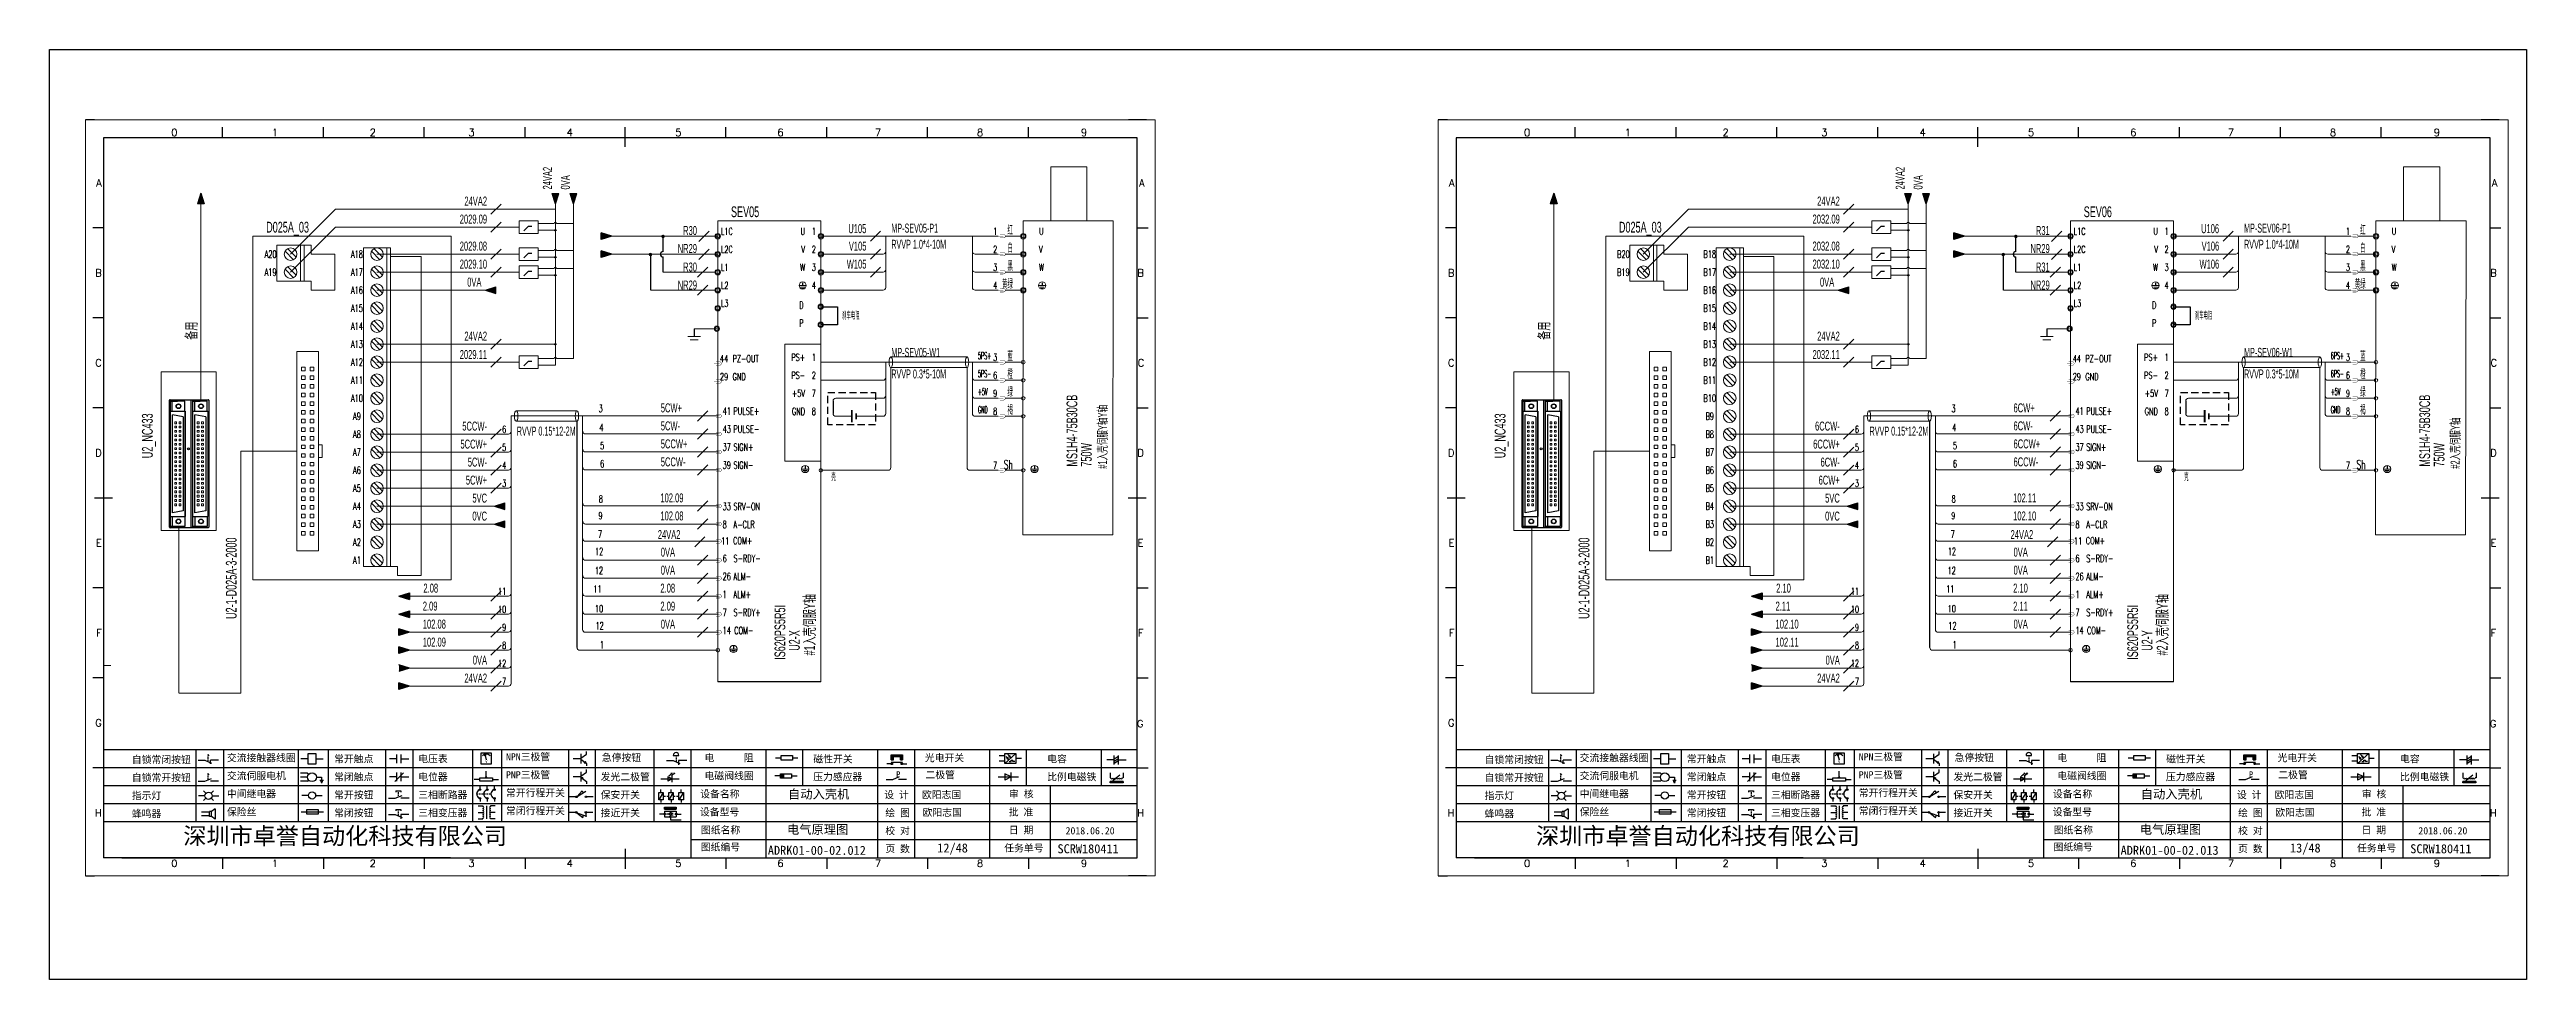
# Model space of a CAD drawing. Header units: millimetres. Extents: x 336 to 12810, y -1577 to 4105.
# Drawn here: x 7973 to 8661, y -364 to -106 of the extents above; entities that cross this region are included whole.
import ezdxf
from ezdxf.enums import TextEntityAlignment as Align

# ---------------------------------------------------------------- set-up
doc = ezdxf.new("R2010")
doc.units = ezdxf.units.MM
doc.linetypes.add('ACAD_ISO02W100', pattern=[15, 12, -3])
doc.linetypes.add('DASHED', pattern=[0.75, 0.5, -0.25])
for name, color, linetype in [('AE_BOR', 1, 'Continuous'), ('SYMS', 7, 'Continuous'), ('Z_OM_GAIKEI', 7, 'Continuous')]:
    doc.layers.add(name, color=color, linetype=linetype)
doc.layers.add('Dimension', color=3, linetype='Continuous', lineweight=13)
doc.styles.get("Standard").update_dxf_attribs({"font": ''})
doc.styles.add('WD', font='romans.shx', dxfattribs={"width": 0.8, "bigfont": 'gbcbig.shx'})
doc.styles.add('样式 8', font='arial.ttf', dxfattribs={"width": 0.6, "height": 2.5})
doc.styles.add('汉字', font='')
doc.styles.get('Standard').set_extended_font_data('SimSun')
doc.styles.get('汉字').set_extended_font_data('新宋体')

msp = doc.modelspace()

# ---------------------------------------------------------------- texts
at = {"lineweight": 0, "style": 'WD', "width": 0.6}
for s, p in [('L1C', (8159.231, -157.454)), ('1', (8234.827, -157.446)), ('U', (8247.549, -157.454)), ('L1C', (8534.803, -157.454)), ('1', (8610.399, -157.446)), ('U', (8623.12, -157.454)), ('L2C', (8159.231, -162.454)), ('2', (8234.827, -162.446)), ('V', (8247.549, -162.454)), ('L2C', (8534.803, -162.454)), ('2', (8610.399, -162.446)), ('V', (8623.12, -162.454)), ('L1', (8159.231, -167.458)), ('L2', (8159.231, -172.458)), ('3', (8234.827, -167.45)), ('4', (8234.827, -172.454)), ('W', (8247.549, -167.458)), ('L1', (8534.803, -167.458)), ('L2', (8534.803, -172.458)), ('3', (8610.399, -167.45)), ('4', (8610.399, -172.454)), ('W', (8623.12, -167.458)), ('L3', (8159.231, -177.462)), ('刹车电阻', (8192.912, -180.95)), ('L3', (8534.803, -177.462)), ('刹车电阻', (8568.484, -180.95)), ('44', (8158.981, -192.82)), ('PZ-OUT', (8162.481, -192.82)), ('3', (8234.827, -192.466)), ('44', (8534.553, -192.82)), ('PZ-OUT', (8538.053, -192.82)), ('3', (8610.399, -192.466)), ('29', (8158.981, -197.82)), ('GND', (8162.481, -197.82)), ('6', (8234.827, -197.47)), ('29', (8534.553, -197.82)), ('GND', (8538.053, -197.82)), ('6', (8610.399, -197.47)), ('41', (8159.731, -207.395)), ('PULSE+', (8162.731, -207.395)), ('9', (8234.827, -202.47)), ('8', (8234.827, -207.47)), ('41', (8535.303, -207.395)), ('PULSE+', (8538.303, -207.395)), ('9', (8610.399, -202.47)), ('8', (8610.399, -207.47)), ('43', (8159.731, -212.395)), ('PULSE-', (8162.731, -212.395)), ('43', (8535.303, -212.395)), ('PULSE-', (8538.303, -212.395)), ('37', (8159.731, -217.395)), ('SIGN+', (8162.731, -217.395)), ('37', (8535.303, -217.395)), ('SIGN+', (8538.303, -217.395)), ('39', (8159.731, -222.395)), ('SIGN-', (8162.731, -222.395)), ('7', (8234.827, -222.47)), ('39', (8535.303, -222.395)), ('SIGN-', (8538.303, -222.395)), ('7', (8610.399, -222.47)), ('33', (8159.731, -233.883)), ('SRV-ON ', (8162.731, -233.883)), ('33', (8535.303, -233.883)), ('SRV-ON ', (8538.303, -233.883)), ('8', (8159.731, -238.887)), ('A-CLR ', (8162.731, -238.887)), ('8', (8535.303, -238.887)), ('A-CLR ', (8538.303, -238.887)), ('11', (8159.325, -243.47)), ('6', (8159.731, -248.318)), ('COM+', (8162.621, -243.361)), ('S-RDY-', (8162.731, -248.318)), ('11', (8534.897, -243.47)), ('6', (8535.303, -248.318)), ('COM+', (8538.192, -243.361)), ('S-RDY-', (8538.303, -248.318)), ('26', (8159.731, -253.322)), ('ALM- ', (8162.731, -253.322)), ('26', (8535.303, -253.322)), ('ALM- ', (8538.303, -253.322)), ('7', (8159.731, -263.314)), ('1', (8159.731, -258.31)), ('ALM+', (8162.731, -258.31)), ('S-RDY+', (8162.731, -263.314)), ('7', (8535.303, -263.314)), ('1', (8535.303, -258.31)), ('ALM+', (8538.303, -258.31)), ('S-RDY+', (8538.303, -263.314)), ('14', (8159.731, -268.314)), ('COM-', (8162.943, -268.314)), ('14', (8535.303, -268.314)), ('COM-', (8538.515, -268.314))]:
    msp.add_text(s, height=2, dxfattribs=at).set_placement(p)
for s, height, p in [('U', 2, (8182.623, -157.454)), ('1', 2, (8185.623, -157.446)), ('红', 2.5, (8240.292, -157.454)), ('U', 2, (8558.195, -157.454)), ('1', 2, (8561.195, -157.446)), ('红', 2.5, (8615.864, -157.454)), ('V', 2, (8182.623, -162.454)), ('2', 2, (8185.623, -162.446)), ('黑', 2.5, (8240.292, -167.458)), ('白', 2.5, (8240.292, -162.454)), ('V', 2, (8558.195, -162.454)), ('2', 2, (8561.195, -162.446)), ('黑', 2.5, (8615.864, -167.458)), ('白', 2.5, (8615.864, -162.454)), ('W', 2, (8182.623, -167.454)), ('3', 2, (8185.623, -167.45)), ('4', 2, (8185.623, -172.454)), ('黄绿', 2.5, (8240.292, -172.458)), ('W', 2, (8558.195, -167.454)), ('3', 2, (8561.195, -167.45)), ('4', 2, (8561.195, -172.454)), ('黄绿', 2.5, (8615.864, -172.458)), ('D', 2, (8182.182, -177.961)), ('D', 2, (8557.754, -177.961)), ('P', 2, (8182.182, -182.961)), ('P', 2, (8557.754, -182.961)), ('3', 2, (8126.445, -206.686)), ('3', 2, (8502.016, -206.686)), ('6', 2, (8099.652, -212.446)), ('4', 2, (8126.636, -211.944)), ('6', 2, (8475.223, -212.446)), ('4', 2, (8502.208, -211.944)), ('5', 2, (8099.652, -217.446)), ('5', 2, (8126.862, -216.977)), ('6', 2, (8126.861, -222.011)), ('Sh', 2.5, (8240.292, -222.474)), ('5', 2, (8475.223, -217.446)), ('5', 2, (8502.434, -216.977)), ('6', 2, (8502.433, -222.011)), ('Sh', 2.5, (8615.864, -222.474)), ('4', 2, (8099.652, -222.446)), ('3', 2, (8099.652, -227.446)), ('4', 2, (8475.223, -222.446)), ('3', 2, (8475.223, -227.446)), ('8', 2, (8126.488, -231.785)), ('8', 2, (8502.06, -231.785)), ('7', 2, (8126.25, -241.547)), ('9', 2, (8126.39, -236.423)), ('7', 2, (8501.822, -241.547)), ('9', 2, (8501.961, -236.423)), ('12', 2, (8126.58, -246.366)), ('12', 2, (8502.152, -246.366)), ('12', 2, (8126.524, -251.683)), ('12', 2, (8502.095, -251.683)), ('11', 2, (8099.652, -257.446)), ('10', 2, (8099.652, -262.446)), ('11', 2, (8126.126, -256.809)), ('10', 2, (8126.56, -262.25)), ('11', 2, (8475.223, -257.446)), ('10', 2, (8475.223, -262.446)), ('11', 2, (8501.698, -256.809)), ('10', 2, (8502.131, -262.25)), ('9', 2, (8099.652, -267.442)), ('12', 2, (8126.715, -267.011)), ('9', 2, (8475.223, -267.442)), ('12', 2, (8502.287, -267.011)), ('8', 2, (8099.652, -272.442)), ('1', 2, (8126.781, -272.325)), ('8', 2, (8475.223, -272.442)), ('1', 2, (8502.353, -272.325)), ('12', 2, (8099.652, -277.442)), ('7', 2, (8099.652, -282.442)), ('12', 2, (8475.223, -277.442)), ('7', 2, (8475.223, -282.442))]:
    msp.add_text(s, height=height, dxfattribs=at).set_placement(p, align=Align.RIGHT)
for s, p in [('A20', (8034.22, -162.804)), ('A18', (8058.203, -162.804)), ('B20', (8409.792, -162.804)), ('B18', (8433.774, -162.804)), ('A19', (8034.22, -167.804)), ('A17', (8058.203, -167.804)), ('A16', (8058.203, -172.804)), ('B19', (8409.792, -167.804)), ('B17', (8433.774, -167.804)), ('B16', (8433.774, -172.804)), ('A15', (8058.203, -177.804)), ('B15', (8433.774, -177.804)), ('A14', (8058.203, -182.804)), ('B14', (8433.774, -182.804)), ('A13', (8058.203, -187.804)), ('A12', (8058.203, -192.804)), ('B13', (8433.774, -187.804)), ('B12', (8433.774, -192.804)), ('A11', (8058.203, -197.804)), ('B11', (8433.774, -197.804)), ('A10', (8058.203, -202.804)), ('B10', (8433.774, -202.804)), ('A9', (8058.203, -207.804)), ('A8', (8058.203, -212.804)), ('B9', (8433.774, -207.804)), ('B8', (8433.774, -212.804)), ('A7', (8058.203, -217.804)), ('B7', (8433.774, -217.804)), ('A6', (8058.203, -222.804)), ('A5', (8058.203, -227.804)), ('B6', (8433.774, -222.804)), ('B5', (8433.774, -227.804)), ('A4', (8058.203, -232.804)), ('B4', (8433.774, -232.804)), ('A3', (8058.203, -237.804)), ('B3', (8433.774, -237.804)), ('A2', (8058.203, -242.804)), ('A1', (8058.203, -247.804)), ('B2', (8433.774, -242.804)), ('B1', (8433.774, -247.804))]:
    msp.add_text(s, height=2, dxfattribs=at).set_placement(p, align=Align.MIDDLE)
at = {"color": 6, "lineweight": 0, "style": 'WD', "width": 0.6}
for s, height, p in [('PS+', 2, (8182.623, -192.47)), ('1', 2, (8185.623, -192.47)), ('蓝', 2.5, (8240.292, -192.474)), ('PS+', 2, (8558.195, -192.47)), ('1', 2, (8561.195, -192.47)), ('蓝', 2.5, (8615.864, -192.474)), ('PS-', 2, (8182.623, -197.47)), ('2', 2, (8185.623, -197.47)), ('橙', 2.5, (8240.292, -197.474)), ('PS-', 2, (8558.195, -197.47)), ('2', 2, (8561.195, -197.47)), ('橙', 2.5, (8615.864, -197.474)), ('GND', 2, (8182.623, -207.474)), ('+5V', 2, (8182.623, -202.47)), ('7', 2, (8185.623, -202.47)), ('8', 2, (8185.623, -207.474)), ('褐', 2.5, (8240.292, -207.474)), ('绿', 2.5, (8240.292, -202.474)), ('GND', 2, (8558.195, -207.474)), ('+5V', 2, (8558.195, -202.47)), ('7', 2, (8561.195, -202.47)), ('8', 2, (8561.195, -207.474)), ('褐', 2.5, (8615.864, -207.474)), ('绿', 2.5, (8615.864, -202.474)), ('壳', 2, (8191.127, -225.756)), ('壳', 2, (8566.698, -225.756))]:
    msp.add_text(s, height=height, dxfattribs=at).set_placement(p, align=Align.RIGHT)
at = {"color": 6, "lineweight": 0}
for s, height, style, width, p in [('5PS+', 2, 'WD', 0.4, (8230.625, -191.974)), ('6PS+', 2, 'WD', 0.4, (8606.197, -191.974)), ('5PS-', 2, 'WD', 0.4, (8230.625, -196.974)), ('6PS-', 2, 'WD', 0.4, (8606.197, -196.974)), ('GND', 2, 'WD', 0.4, (8230.625, -206.974)), ('+5V', 2, 'WD', 0.4, (8230.625, -201.974)), ('GND', 2, 'WD', 0.4, (8606.197, -206.974)), ('+5V', 2, 'WD', 0.4, (8606.197, -201.974)), ('102.09', 2.5, '样式 8', 0.6, (8142.446, -231.745)), ('102.11', 2.5, '样式 8', 0.6, (8518.017, -231.745)), ('102.08', 2.5, '样式 8', 0.6, (8142.446, -236.749)), ('102.10', 2.5, '样式 8', 0.6, (8518.017, -236.749))]:
    msp.add_text(s, height=height, dxfattribs=dict(at, style=style, width=width)).set_placement(p)
for s, p in [('12/48', (8219.31, -328.982)), ('13/48', (8594.882, -328.982))]:
    msp.add_text(s, height=2.5).set_placement(p)
at = {"attachment_point": 1}
for s, width, insert, char_height in [('自动入壳机', 22.80454, (8177.872, -311.521), 2.5), ('欧阳志国', 22.80454, (8215.054, -311.942), 2), ('自动入壳机', 22.80454, (8553.443, -311.521), 2.5), ('欧阳志国', 22.80454, (8590.626, -311.942), 2), ('电气原理图', 22.80454, (8177.587, -321.33), 2.5), ('欧阳志国', 22.80454, (8215.226, -316.858), 2), ('电气原理图', 22.80454, (8553.158, -321.33), 2.5), ('欧阳志国', 22.80454, (8590.797, -316.858), 2), ('ADRK01-00-02.012', 32.99572, (8172.276, -327.131), 2.5), ('SCRW180411', 32.99572, (8252.687, -326.7), 2.5), ('ADRK01-00-02.013', 32.99572, (8547.848, -327.131), 2.5), ('SCRW180411', 32.99572, (8628.259, -326.7), 2.5)]:
    msp.add_mtext_dynamic_manual_height_columns(s, width=width, gutter_width=12.5, heights=[0], dxfattribs=dict(at, insert=insert, char_height=char_height))
at = {"layer": 'Dimension', "lineweight": 0, "style": '样式 8', "width": 0.6}
for s, height, p in [('24VA2', 2.5, (8112.313, -144.836)), ('0VA', 2.5, (8117.313, -144.836)), ('24VA2', 2.5, (8487.884, -144.836)), ('0VA', 2.5, (8492.884, -144.836)), ('备用', 3, (8013.683, -186.584)), ('备用', 3, (8389.255, -186.584)), ('U2_NC433', 3, (8001.503, -219.472)), ('U2_NC433', 3, (8377.074, -219.472)), ('750W', 3, (8262.198, -221.813)), ('750W', 3, (8637.769, -221.813)), ('U2-1-D025A-3-2000', 3, (8024.795, -264.138)), ('U2-1-D025A-3-2000', 3, (8400.367, -264.138)), ('#1入壳伺服Y轴', 3, (8185.323, -274.267)), ('#2入壳伺服Y轴', 3, (8560.894, -274.267)), ('U2-X', 3, (8181.126, -272.975)), ('U2-Y', 3, (8556.697, -272.975))]:
    msp.add_text(s, height=height, rotation=90, dxfattribs=at).set_placement(p)
for s, p in [('24VA2', (8094.315, -149.304)), ('24VA2', (8469.887, -149.304)), ('R30', (8152.598, -157.482)), ('U105', (8199.619, -156.965)), ('R31', (8528.17, -157.482)), ('U106', (8575.191, -156.965)), ('NR29', (8152.598, -162.482)), ('W105', (8199.661, -166.804)), ('V105', (8199.661, -161.804)), ('NR29', (8528.17, -162.482)), ('W106', (8575.233, -166.804)), ('V106', (8575.233, -161.804)), ('0VA', (8092.769, -171.804)), ('NR29', (8152.598, -172.618)), ('R30', (8152.598, -167.618)), ('0VA', (8468.341, -171.804)), ('NR29', (8528.17, -172.618)), ('R31', (8528.17, -167.618)), ('5CCW-', (8094.315, -211.804)), ('6CCW-', (8469.887, -211.804)), ('5CCW+', (8094.315, -216.804)), ('5CW-', (8094.315, -221.804)), ('6CCW+', (8469.887, -216.804)), ('6CW-', (8469.887, -221.804)), ('5CW+', (8094.315, -226.804)), ('6CW+', (8469.887, -226.804)), ('5VC', (8094.315, -231.804)), ('5VC', (8469.887, -231.804)), ('0VC', (8094.315, -236.804)), ('0VC', (8469.887, -236.804))]:
    msp.add_text(s, height=2.5, dxfattribs=at).set_placement(p, align=Align.RIGHT)
for s, height, p in [('SEV05', 3, (8162.037, -152.521)), ('SEV06', 3, (8537.609, -152.521)), ('D025A_03', 3, (8032.991, -156.804)), ('D025A_03', 3, (8408.563, -156.804)), ('24VA2', 2.5, (8141.719, -241.939)), ('24VA2', 2.5, (8517.291, -241.939))]:
    msp.add_text(s, height=height, dxfattribs=at).set_placement(p)
at = {"layer": 'Dimension', "color": 6, "lineweight": 0, "style": '样式 8', "width": 0.6}
for s, p in [('2029.09', (8094.315, -154.304)), ('2032.09', (8469.887, -154.304)), ('2029.08', (8094.315, -161.804)), ('2029.10', (8094.315, -166.804)), ('2032.08', (8469.887, -161.804)), ('2032.10', (8469.887, -166.804)), ('2029.11', (8094.315, -191.924)), ('2032.11', (8469.887, -191.924))]:
    msp.add_text(s, height=2.5, dxfattribs=at).set_placement(p, align=Align.RIGHT)
at = {"layer": 'Dimension', "color": 3, "lineweight": 0, "style": '样式 8'}
for s, width, p in [('MP-SEV05-P1', 0.5, (8206.551, -156.804)), ('MP-SEV06-P1', 0.5, (8582.123, -156.804)), ('MP-SEV05-W1', 0.5, (8206.551, -191.32)), ('MP-SEV06-W1', 0.5, (8582.123, -191.32)), ('0VA', 0.6, (8142.551, -246.812)), ('0VA', 0.6, (8518.123, -246.812)), ('2.08', 0.6, (8076.653, -256.804)), ('0VA', 0.6, (8142.551, -251.816)), ('2.10', 0.6, (8452.224, -256.804)), ('0VA', 0.6, (8518.123, -251.816)), ('2.09', 0.6, (8076.479, -261.804)), ('2.11', 0.6, (8452.051, -261.804)), ('102.08', 0.6, (8076.479, -266.8)), ('0VA', 0.6, (8142.551, -266.808)), ('102.10', 0.6, (8452.051, -266.8)), ('0VA', 0.6, (8518.123, -266.808)), ('102.09', 0.6, (8076.479, -271.8)), ('102.11', 0.6, (8452.051, -271.8))]:
    msp.add_text(s, height=2.5, dxfattribs=dict(at, width=width)).set_placement(p)
at = {"layer": 'Dimension', "color": 1, "lineweight": 0, "style": '样式 8', "width": 0.5}
for s, p in [('RVVP 1.0*4-10M', (8206.551, -158.804)), ('RVVP 1.0*4-10M', (8582.123, -158.804)), ('RVVP 0.3*5-10M', (8206.551, -194.82)), ('RVVP 0.3*5-10M', (8582.123, -194.82)), ('RVVP 0.15*12-2M', (8102.577, -210.689)), ('RVVP 0.15*12-2M', (8478.149, -210.689))]:
    msp.add_text(s, height=2.5, dxfattribs=at).set_placement(p, align=Align.TOP_LEFT)
at = {"layer": 'Dimension', "color": 3, "lineweight": 0, "style": '样式 8', "width": 0.6}
for s, p in [('24VA2', (8094.315, -186.808)), ('24VA2', (8469.887, -186.808)), ('0VA', (8094.315, -276.8)), ('0VA', (8469.887, -276.8)), ('24VA2', (8094.315, -281.8)), ('24VA2', (8469.887, -281.8))]:
    msp.add_text(s, height=2.5, dxfattribs=at).set_placement(p, align=Align.RIGHT)
at = {"layer": 'Dimension', "color": 6, "lineweight": 0, "style": '样式 8', "width": 0.6}
for s, p in [('5CW+', (8142.551, -206.745)), ('6CW+', (8518.123, -206.745)), ('5CW-', (8142.551, -211.745)), ('6CW-', (8518.123, -211.745)), ('5CCW+', (8142.551, -216.745)), ('5CCW-', (8142.551, -221.745)), ('6CCW+', (8518.123, -216.745)), ('6CCW-', (8518.123, -221.745)), ('2.08', (8142.446, -256.804)), ('2.10', (8518.017, -256.804)), ('2.09', (8142.446, -261.808)), ('2.11', (8518.017, -261.808))]:
    msp.add_text(s, height=2.5, dxfattribs=at).set_placement(p)
for s, p in [('MS1H4-75B30CB', (8258.198, -221.813)), ('MS1H4-75B30CB', (8633.769, -221.813)), ('IS620PS5R5I', (8177.126, -275.475)), ('IS620PS5R5I', (8552.697, -275.475))]:
    msp.add_text(s, height=3, rotation=90, dxfattribs=at).set_placement(p)
at = {"layer": 'Dimension', "color": 3, "lineweight": 0, "style": '样式 8', "width": 0.6}
for s, p in [('#1入壳伺服Y轴Y轴', (8266.395, -222.405)), ('#2入壳伺服Y轴', (8641.966, -222.405))]:
    msp.add_text(s, height=2.5, rotation=90, dxfattribs=at).set_placement(p)

# ---------------------------------------------------------------- blocks, each defined once
blk = doc.blocks.new('磁性开关')
at = {"linetype": 'ByBlock'}
h = blk.add_hatch(dxfattribs=at)
h.set_pattern_fill('ANSI31', color=256, scale=0.1, style=0)
h.paths.add_polyline_path([(-1910.88, -776.69), (-1910.88, -775.29), (-1907.69, -775.29), (-1907.69, -776.69), (-1908.31, -776.69), (-1908.31, -775.79), (-1910.25, -775.79), (-1910.25, -776.69)])
for p, q in [((-1910.88, -776.69), (-1910.88, -775.29)), ((-1910.88, -775.29), (-1907.69, -775.29)), ((-1910.88, -776.69), (-1910.25, -776.69)), ((-1910.25, -776.69), (-1910.25, -775.79)), ((-1910.25, -775.79), (-1908.31, -775.79)), ((-1908.31, -776.69), (-1908.31, -775.79)), ((-1908.31, -776.69), (-1907.69, -776.69)), ((-1907.69, -775.29), (-1907.69, -776.69)), ((-1910.91, -777.81), (-1912.09, -777.81)), ((-1910.88, -777.39), (-1907.69, -777.39)), ((-1907.66, -777.81), (-1906.48, -777.81))]:
    blk.add_line(p, q, dxfattribs=at)
for centre in [(-1910.68, -777.81), (-1907.88, -777.81)]:
    blk.add_circle(centre, 0.225, dxfattribs=at)
blk = doc.blocks.new('*U6')
at = {"linetype": 'ByBlock'}
for p, q in [((-1911.92, -782.07), (-1910.06, -782.07)), ((-1910.06, -782.07), (-1908.18, -782.88)), ((-1909.23, -780.45), (-1909.23, -780.67)), ((-1909.23, -780.45), (-1908.92, -780.84)), ((-1909.23, -780.84), (-1909.23, -781.05)), ((-1909.23, -781.23), (-1909.23, -781.44)), ((-1909.23, -781.61), (-1909.23, -781.83)), ((-1909.23, -782), (-1909.23, -782.21)), ((-1909.23, -782.38), (-1909.23, -782.43)), ((-1908.52, -783.07), (-1908.52, -782.07)), ((-1906.25, -782.07), (-1908.52, -782.07))]:
    blk.add_line(p, q, dxfattribs=at)
blk = doc.blocks.new('*U8')
at = {"linetype": 'ByBlock'}
for p, q in [((-1908.88, -791.17), (-1909.23, -790.71)), ((-1909.23, -790.71), (-1909.23, -790.92)), ((-1911.92, -792.89), (-1910.06, -792.89)), ((-1910.06, -792.89), (-1908.18, -792.08)), ((-1909.23, -791.09), (-1909.23, -791.31)), ((-1909.23, -791.48), (-1909.23, -791.69)), ((-1909.23, -791.86), (-1909.23, -792.08)), ((-1909.23, -792.25), (-1909.23, -792.47)), ((-1906.25, -792.89), (-1908.52, -792.89))]:
    blk.add_line(p, q, dxfattribs=at)
blk = doc.blocks.new('蜂鸣器')
at = {"linetype": 'ByBlock'}
for p, q in [((-1908.8, -796.48), (-1911.01, -796.48)), ((-1908.8, -797.46), (-1911.01, -797.46)), ((-1908.25, -796.26), (-1908.8, -796.26)), ((-1908.8, -797.68), (-1908.8, -796.26)), ((-1908.25, -797.68), (-1908.8, -797.68)), ((-1907.17, -795.53), (-1908.25, -796.26)), ((-1908.25, -797.68), (-1908.25, -796.26)), ((-1907.17, -798.41), (-1908.25, -797.68)), ((-1907.17, -795.53), (-1907.17, -798.41))]:
    blk.add_line(p, q, dxfattribs=at)
blk = doc.blocks.new('指示灯')
at = {"linetype": 'ByBlock'}
for p, q in [((-1854.25, -776.92), (-1856.06, -776.92)), ((-1854.62, -775.59), (-1853.97, -776.23)), ((-1851.9, -775.59), (-1852.54, -776.23)), ((-1852.26, -776.92), (-1850.45, -776.92)), ((-1854.62, -778.25), (-1853.97, -777.61)), ((-1851.9, -778.25), (-1852.54, -777.61))]:
    blk.add_line(p, q, dxfattribs=at)
blk.add_circle((-1853.26, -776.92), 0.992, dxfattribs=at)
blk = doc.blocks.new('光电开关')
at = {"linetype": 'ByBlock'}
h = blk.add_hatch(dxfattribs=at)
h.set_pattern_fill('ANSI31', color=256, scale=0.01, style=0)
h.set_pattern_definition([(45, (0.172267, 0), (-0.0224506403, 0.0224506403), [])])
h.paths.add_polyline_path([(-1882.44, -776.34), (-1882.5, -775.91), (-1882.68, -776.07)])
h.paths.add_polyline_path([(-1882.86, -776.23), (-1882.44, -776.34), (-1882.68, -776.07)])
h.paths.add_polyline_path([(-1883.05, -776.88), (-1883.11, -776.45), (-1883.29, -776.61)])
h.paths.add_polyline_path([(-1883.47, -776.77), (-1883.05, -776.88), (-1883.29, -776.61)])
for p, q in [((-1884.01, -775.96), (-1885.56, -775.96)), ((-1880.91, -775.3), (-1884.01, -778.05)), ((-1883.75, -776.09), (-1883.05, -776.88)), ((-1883.11, -776.45), (-1883.47, -776.77)), ((-1883.05, -776.88), (-1883.47, -776.77)), ((-1883.14, -775.55), (-1882.44, -776.34)), ((-1883.05, -776.88), (-1883.11, -776.45)), ((-1882.5, -775.91), (-1882.86, -776.23)), ((-1882.44, -776.34), (-1882.86, -776.23)), ((-1882.44, -776.34), (-1882.5, -775.91)), ((-1879.37, -776.67), (-1880.91, -776.67)), ((-1884.01, -777.39), (-1885.56, -777.39)), ((-1882.78, -777.47), (-1882.23, -777.47)), ((-1882.23, -777.47), (-1882.23, -777.14)), ((-1882.23, -777.14), (-1881.78, -777.14)), ((-1881.78, -777.47), (-1881.78, -777.14)), ((-1881.23, -777.47), (-1881.78, -777.47))]:
    blk.add_line(p, q, dxfattribs=at)
blk.add_lwpolyline([(-1884.01, -775.3), (-1880.91, -775.3), (-1880.91, -778.05), (-1884.01, -778.05)], close=True, dxfattribs=at)
blk = doc.blocks.new('交流接触器线圈')
at = {"linetype": 'ByBlock'}
for p, q in [((-1880.82, -781.77), (-1882.87, -781.77)), ((-1878.72, -781.77), (-1876.67, -781.77))]:
    blk.add_line(p, q, dxfattribs=at)
blk.add_lwpolyline([(-1880.82, -780.28), (-1878.72, -780.28), (-1878.72, -783.26), (-1880.82, -783.26)], close=True, dxfattribs=at)
blk = doc.blocks.new('交流伺服电机')
at = {"linetype": 'ByBlock'}
for p, q in [((-1880.97, -785.75), (-1882.94, -785.75)), ((-1880.97, -786.85), (-1882.94, -786.85)), ((-1880.97, -787.94), (-1882.94, -787.94)), ((-1880.97, -785.75), (-1880.65, -786.03)), ((-1880.97, -787.94), (-1880.65, -787.67)), ((-1878.49, -786.85), (-1877.07, -786.85)), ((-1877.54, -787.72), (-1876.59, -787.72)), ((-1877.38, -788.01), (-1876.75, -788.01)), ((-1877.23, -788.29), (-1876.9, -788.29)), ((-1877.07, -786.85), (-1877.07, -787.72))]:
    blk.add_line(p, q, dxfattribs=at)
blk.add_circle((-1879.73, -786.85), 1.24, dxfattribs=at)
blk = doc.blocks.new('中间继电器')
at = {"linetype": 'ByBlock'}
for p, q in [((-1880.72, -791.92), (-1882.54, -791.92)), ((-1878.74, -791.92), (-1876.92, -791.92))]:
    blk.add_line(p, q, dxfattribs=at)
blk.add_circle((-1879.73, -791.92), 0.992, dxfattribs=at)
blk = doc.blocks.new('保险丝')
at = {"linetype": 'ByBlock'}
blk.add_line((-1882.72, -796.49), (-1876.55, -796.49), dxfattribs=at)
blk.add_lwpolyline([(-1881.2, -795.86), (-1878.06, -795.86), (-1878.06, -797.12), (-1881.2, -797.12)], close=True, dxfattribs=at)
blk = doc.blocks.new('常开按钮')
at = {"linetype": 'ByBlock'}
for p, q in [((-1911.92, -787.73), (-1910.06, -787.73)), ((-1910.06, -787.73), (-1908.18, -786.93)), ((-1909.9, -785.68), (-1908.56, -785.68)), ((-1909.9, -785.68), (-1909.9, -786.07)), ((-1909.23, -785.68), (-1909.23, -785.89)), ((-1909.23, -786.06), (-1909.23, -786.28)), ((-1909.23, -786.45), (-1909.23, -786.67)), ((-1909.23, -786.84), (-1909.23, -787.05)), ((-1909.23, -787.22), (-1909.23, -787.38)), ((-1908.56, -785.68), (-1908.56, -786.07)), ((-1906.25, -787.73), (-1908.52, -787.73))]:
    blk.add_line(p, q, dxfattribs=at)
blk = doc.blocks.new('常开触点')
at = {"linetype": 'ByBlock'}
for p, q in [((-1853.82, -781.77), (-1855.88, -781.77)), ((-1853.82, -782.99), (-1853.82, -780.56)), ((-1852.6, -782.99), (-1852.6, -780.56)), ((-1852.6, -781.77), (-1850.55, -781.77))]:
    blk.add_line(p, q, dxfattribs=at)
blk = doc.blocks.new('常闭触点')
at = {"linetype": 'ByBlock'}
for p, q in [((-1853.82, -786.77), (-1855.88, -786.77)), ((-1852.01, -785.66), (-1854.43, -788.1)), ((-1853.82, -787.99), (-1853.82, -785.56)), ((-1852.6, -787.99), (-1852.6, -785.56)), ((-1852.6, -786.77), (-1850.55, -786.77))]:
    blk.add_line(p, q, dxfattribs=at)
blk = doc.blocks.new('常闭按钮')
at = {"linetype": 'ByBlock'}
for p, q in [((-1854.11, -790.83), (-1852.77, -790.83)), ((-1854.11, -790.83), (-1854.11, -791.22)), ((-1853.44, -790.83), (-1853.44, -791.04)), ((-1852.77, -790.83), (-1852.77, -791.22)), ((-1856.13, -792.28), (-1854.28, -792.28)), ((-1854.28, -792.28), (-1852.4, -793.09)), ((-1853.44, -791.21), (-1853.44, -791.43)), ((-1853.44, -791.6), (-1853.44, -791.82)), ((-1853.44, -791.99), (-1853.44, -792.2)), ((-1853.44, -792.37), (-1853.44, -792.53)), ((-1850.47, -792.28), (-1852.73, -792.28)), ((-1852.73, -792.28), (-1852.73, -793.43))]:
    blk.add_line(p, q, dxfattribs=at)
blk = doc.blocks.new('电磁阀线圈')
at = {"linetype": 'ByBlock'}
for p, q in [((-1854.61, -796.54), (-1856.17, -796.54)), ((-1854.61, -795.92), (-1853.75, -797.16)), ((-1853.75, -795.92), (-1854.61, -797.16)), ((-1853.75, -795.92), (-1853.75, -797.16)), ((-1851.53, -796.54), (-1849.97, -796.54))]:
    blk.add_line(p, q, dxfattribs=at)
blk.add_lwpolyline([(-1854.61, -795.92), (-1851.53, -795.92), (-1851.53, -797.16), (-1854.61, -797.16)], close=True, dxfattribs=at)
blk = doc.blocks.new('电压表')
at = {"linetype": 'ByBlock'}
for p, q in [((-1814.84, -780.75), (-1814.91, -781.13)), ((-1814.6, -781.05), (-1814.91, -781.13)), ((-1814.84, -780.75), (-1814.46, -782.26)), ((-1814.84, -780.75), (-1814.6, -781.05))]:
    blk.add_line(p, q, dxfattribs=at)
blk.add_lwpolyline([(-1815.84, -780.34), (-1813.07, -780.34), (-1813.07, -783.49), (-1815.84, -783.49)], close=True, dxfattribs=at)
blk.add_arc((-1814.46, -782.26), 1.56, 46.83135, 133.16865, dxfattribs=at)
at = {"linetype": 'ByBlock', "insert": (-1814.7, -782.39), "char_height": 0.75, "width": 0.6768, "attachment_point": 1}
blk.add_mtext('V', dxfattribs=at)
blk = doc.blocks.new('电位器')
at = {"linetype": 'ByBlock'}
for p, q in [((-1816.21, -787.75), (-1817.79, -787.75)), ((-1814.45, -787.3), (-1814.62, -786.96)), ((-1814.62, -786.96), (-1814.27, -786.96)), ((-1814.45, -787.3), (-1814.45, -785.39)), ((-1814.45, -787.3), (-1814.27, -786.96)), ((-1812.68, -787.75), (-1811.1, -787.75))]:
    blk.add_line(p, q, dxfattribs=at)
blk.add_lwpolyline([(-1816.21, -787.3), (-1812.68, -787.3), (-1812.68, -788.2), (-1816.21, -788.2)], close=True, dxfattribs=at)
blk = doc.blocks.new('三相断路器')
at = {"linetype": 'ByBlock'}
for p, q in [((-1816.17, -790.33), (-1816.17, -789.7)), ((-1814.17, -790.33), (-1814.17, -789.7)), ((-1812.18, -790.33), (-1812.18, -789.7)), ((-1817.14, -791.74), (-1816.72, -791.74)), ((-1816.45, -791.74), (-1816.03, -791.74)), ((-1816.17, -793.19), (-1816.17, -793.83)), ((-1815.76, -791.74), (-1815.34, -791.74)), ((-1815.07, -791.74), (-1814.65, -791.74)), ((-1814.38, -791.74), (-1813.96, -791.74)), ((-1814.17, -793.19), (-1814.17, -793.83)), ((-1813.69, -791.74), (-1813.27, -791.74)), ((-1812.18, -793.19), (-1812.18, -793.83))]:
    blk.add_line(p, q, dxfattribs=at)
for centre in [(-1816.17, -790.55), (-1814.17, -790.55), (-1812.18, -790.55), (-1816.17, -792.98), (-1814.17, -792.98), (-1812.18, -792.98)]:
    blk.add_circle(centre, 0.219, dxfattribs=at)
for centre in [(-1815.81, -791.74), (-1813.82, -791.74), (-1811.83, -791.74)]:
    blk.add_arc(centre, 1.32, 115.57905, 244.42095, dxfattribs=at)
blk = doc.blocks.new('三相变压器')
at = {"linetype": 'ByBlock'}
for p, q in [((-1816.69, -795.03), (-1815.37, -795.03)), ((-1816.69, -796.87), (-1815.37, -796.87)), ((-1815.37, -795.03), (-1815.37, -795.24)), ((-1814.34, -798.7), (-1814.34, -795.04)), ((-1812, -795.03), (-1813.32, -795.03)), ((-1813.32, -795.03), (-1813.32, -795.24)), ((-1812, -796.87), (-1813.32, -796.87)), ((-1816.69, -798.71), (-1815.37, -798.71)), ((-1815.37, -798.71), (-1815.37, -798.5)), ((-1813.32, -798.71), (-1813.32, -798.5)), ((-1812, -798.71), (-1813.32, -798.71))]:
    blk.add_line(p, q, dxfattribs=at)
for centre, start, end in [((-1815.37, -795.51), 270, 90), ((-1815.37, -796.06), 270, 90), ((-1815.37, -796.6), 270, 90), ((-1815.37, -797.14), 270, 90), ((-1815.37, -797.68), 270, 90), ((-1813.32, -795.51), 90, 270), ((-1813.32, -796.06), 90, 270), ((-1813.32, -796.6), 90, 270), ((-1813.32, -797.14), 90, 270), ((-1813.32, -797.68), 90, 270), ((-1815.37, -798.23), 270, 90), ((-1813.32, -798.23), 90, 270)]:
    blk.add_arc(centre, 0.271, start, end, dxfattribs=at)
blk = doc.blocks.new('压力感应器')
at = {"linetype": 'ByBlock'}
for p, q in [((-1815.59, -777.73), (-1813.71, -776.93)), ((-1817.44, -777.73), (-1815.59, -777.73)), ((-1811.78, -777.73), (-1814.05, -777.73))]:
    blk.add_line(p, q, dxfattribs=at)
at = {"linetype": 'ByBlock', "insert": (-1814.65, -775.48), "char_height": 1.68, "width": 1.2242, "attachment_point": 1}
blk.add_mtext('{\\fNSimSun|b0|i0|c134|p49;P}', dxfattribs=at)
blk = doc.blocks.new('二极管')
at = {"linetype": 'ByBlock'}
for p, q in [((-1787.52, -776.77), (-1781.92, -776.77)), ((-1783.97, -776.77), (-1785.69, -775.9)), ((-1785.69, -775.9), (-1785.69, -777.65)), ((-1783.97, -776.77), (-1785.69, -777.65)), ((-1783.97, -777.99), (-1783.97, -775.56))]:
    blk.add_line(p, q, dxfattribs=at)
blk = doc.blocks.new('NPN三极管')
at = {"linetype": 'ByBlock'}
for p, q in [((-1785.73, -781.97), (-1787.81, -781.97)), ((-1785.73, -780.61), (-1785.73, -783.32)), ((-1785.73, -781.82), (-1784.15, -780.66)), ((-1785.73, -782.11), (-1784.15, -783.27)), ((-1784.41, -782.73), (-1784.74, -783.18)), ((-1784.15, -783.27), (-1784.74, -783.18)), ((-1784.15, -783.27), (-1784.41, -782.73)), ((-1784.15, -780.66), (-1784.15, -779.98)), ((-1784.15, -783.27), (-1784.15, -783.96))]:
    blk.add_line(p, q, dxfattribs=at)
blk = doc.blocks.new('PNP三极管')
at = {"linetype": 'ByBlock'}
for p, q in [((-1784.9, -786.74), (-1786.98, -786.74)), ((-1784.9, -785.38), (-1784.9, -788.09)), ((-1784.9, -786.59), (-1783.32, -785.43)), ((-1784.9, -786.88), (-1783.32, -788.04)), ((-1784.9, -786.88), (-1784.31, -786.97)), ((-1784.9, -786.88), (-1784.64, -787.42)), ((-1784.31, -786.97), (-1784.64, -787.42)), ((-1783.32, -785.43), (-1783.32, -784.75)), ((-1783.32, -788.04), (-1783.32, -788.73))]:
    blk.add_line(p, q, dxfattribs=at)
blk = doc.blocks.new('常开行程开关')
at = {"linetype": 'ByBlock'}
for p, q in [((-1785.89, -792.17), (-1784.52, -790.62)), ((-1785.89, -792.17), (-1783.43, -790.72)), ((-1784.52, -790.62), (-1784.19, -791.17)), ((-1786.29, -792.3), (-1788.01, -792.3)), ((-1781.48, -792.3), (-1783.21, -792.3))]:
    blk.add_line(p, q, dxfattribs=at)
for centre in [(-1786.07, -792.3), (-1783.42, -792.3)]:
    blk.add_circle(centre, 0.219, dxfattribs=at)
blk = doc.blocks.new('常闭行程开关')
at = {"linetype": 'ByBlock'}
for p, q in [((-1786.34, -796.62), (-1788.07, -796.62)), ((-1785.93, -796.72), (-1783.25, -797.7)), ((-1785.93, -796.72), (-1784.3, -798)), ((-1784.3, -798), (-1784.08, -797.4)), ((-1783.48, -796.84), (-1783.48, -797.85)), ((-1781.54, -796.62), (-1783.26, -796.62))]:
    blk.add_line(p, q, dxfattribs=at)
for centre in [(-1786.12, -796.62), (-1783.48, -796.62)]:
    blk.add_circle(centre, 0.219, dxfattribs=at)
blk = doc.blocks.new('电容')
at = {"linetype": 'ByBlock'}
for p, q in [((-1756.08, -781.77), (-1758.13, -781.77)), ((-1756.08, -782.99), (-1756.08, -780.56)), ((-1754.86, -780.79), (-1756.08, -781.55)), ((-1754.86, -781.44), (-1756.08, -782.2)), ((-1754.86, -781.99), (-1756.08, -782.75)), ((-1754.86, -782.99), (-1754.86, -780.56)), ((-1754.86, -781.77), (-1752.81, -781.77))]:
    blk.add_line(p, q, dxfattribs=at)
blk = doc.blocks.new('发光二极管')
at = {"linetype": 'ByBlock'}
for p, q in [((-1758.01, -786.77), (-1752.89, -786.77)), ((-1754.84, -786.77), (-1756.04, -786.16)), ((-1756.04, -786.16), (-1756.04, -787.39)), ((-1754.84, -786.77), (-1756.04, -787.39)), ((-1755.78, -785.92), (-1754.89, -785.14)), ((-1754.89, -785.14), (-1755.2, -785.22)), ((-1755.2, -785.22), (-1755.01, -785.43)), ((-1755.08, -785.92), (-1754.18, -785.14)), ((-1754.89, -785.14), (-1755.01, -785.43)), ((-1754.84, -787.63), (-1754.84, -785.92)), ((-1754.18, -785.14), (-1754.49, -785.22)), ((-1754.49, -785.22), (-1754.31, -785.43)), ((-1754.18, -785.14), (-1754.31, -785.43))]:
    blk.add_line(p, q, dxfattribs=at)
blk = doc.blocks.new('比例电磁阀')
at = {"linetype": 'ByBlock'}
for p, q in [((-1757.26, -775.38), (-1757.26, -776.71)), ((-1757.26, -776.71), (-1757.05, -776.71)), ((-1754.5, -775.98), (-1756.35, -777.44)), ((-1753.58, -776.71), (-1753.8, -776.71)), ((-1753.58, -775.38), (-1753.58, -776.71)), ((-1753.6, -777.73), (-1757.25, -777.73)), ((-1757.25, -778.13), (-1757.25, -777.73)), ((-1753.6, -778.13), (-1757.25, -778.13)), ((-1756.35, -777.44), (-1756.25, -777.25)), ((-1756.35, -777.44), (-1756.15, -777.38)), ((-1756.15, -777.38), (-1756.25, -777.25)), ((-1753.6, -777.73), (-1753.6, -778.13))]:
    blk.add_line(p, q, dxfattribs=at)
for centre in [(-1756.78, -776.71), (-1756.24, -776.71), (-1755.7, -776.71), (-1755.15, -776.71), (-1754.61, -776.71), (-1754.07, -776.71)]:
    blk.add_arc(centre, 0.271, 180, 0, dxfattribs=at)
blk = doc.blocks.new('保安开关')
at = {"linetype": 'ByBlock'}
for p, q in [((-1757.33, -790.79), (-1758.6, -792.81)), ((-1757.96, -790.79), (-1757.96, -789.97)), ((-1754.54, -790.79), (-1755.81, -792.81)), ((-1755.17, -790.79), (-1755.17, -789.97)), ((-1751.75, -790.79), (-1753.02, -792.81)), ((-1752.39, -790.79), (-1752.39, -789.97)), ((-1757.96, -792.81), (-1757.96, -793.62)), ((-1757.33, -791.8), (-1756.72, -791.8)), ((-1756.35, -791.8), (-1755.89, -791.8)), ((-1755.17, -792.81), (-1755.17, -793.62)), ((-1754.52, -791.8), (-1754.06, -791.8)), ((-1753.69, -791.8), (-1753.08, -791.8)), ((-1752.39, -792.81), (-1752.39, -793.62))]:
    blk.add_line(p, q, dxfattribs=at)
for points in [[(-1758.6, -790.79), (-1757.33, -790.79), (-1757.33, -792.81), (-1758.6, -792.81)], [(-1755.81, -790.79), (-1754.54, -790.79), (-1754.54, -792.81), (-1755.81, -792.81)], [(-1753.02, -790.79), (-1751.75, -790.79), (-1751.75, -792.81), (-1753.02, -792.81)]]:
    blk.add_lwpolyline(points, close=True, dxfattribs=at)
blk = doc.blocks.new('接近开关')
at = {"linetype": 'ByBlock'}
h = blk.add_hatch(dxfattribs=at)
h.set_pattern_fill('ANSI31', color=256, scale=0.01, style=0)
h.set_pattern_definition([(45, (-89.131516, -30.795668), (-0.0224506403, 0.0224506403), [])])
h.paths.add_polyline_path([(-1516.96, -1123.35), (-1516.96, -1122.85), (-1513.76, -1122.85), (-1513.76, -1123.35)])
for p, q in [((-1517.18, -1124.71), (-1518.36, -1124.71)), ((-1516.96, -1123.35), (-1516.96, -1122.85)), ((-1516.96, -1122.85), (-1513.76, -1122.85)), ((-1516.96, -1123.35), (-1513.76, -1123.35)), ((-1516.96, -1123.95), (-1513.76, -1123.95)), ((-1516.96, -1123.95), (-1516.96, -1125.47)), ((-1516.96, -1125.47), (-1513.76, -1125.47)), ((-1515.91, -1124.71), (-1516.45, -1124.71)), ((-1515.11, -1124.31), (-1515.91, -1124.71)), ((-1515.11, -1125.11), (-1515.91, -1124.71)), ((-1515.36, -1125.69), (-1515.36, -1126.36)), ((-1515.36, -1126.36), (-1512.36, -1126.36)), ((-1515.33, -1124.53), (-1515.17, -1124.53)), ((-1515.33, -1124.88), (-1515.17, -1124.88)), ((-1515.25, -1124.45), (-1515.25, -1124.61)), ((-1515.11, -1124.31), (-1515.11, -1125.11)), ((-1515.11, -1124.48), (-1514.58, -1124.48)), ((-1515.11, -1124.94), (-1514.58, -1124.94)), ((-1513.76, -1122.85), (-1513.76, -1123.35)), ((-1513.76, -1123.95), (-1513.76, -1125.47)), ((-1513.54, -1124.71), (-1512.36, -1124.71))]:
    blk.add_line(p, q, dxfattribs=at)
for centre in [(-1516.96, -1124.71), (-1515.36, -1125.47), (-1513.76, -1124.71)]:
    blk.add_circle(centre, 0.225, dxfattribs=at)
blk = doc.blocks.new('电阻')
at = {"linetype": 'ByBlock'}
for p, q in [((-3.09, 0), (-1.57, 0)), ((1.57, 0), (3.09, 0))]:
    blk.add_line(p, q, dxfattribs=at)
blk.add_lwpolyline([(-1.57, 0.63), (1.57, 0.63), (1.57, -0.63), (-1.57, -0.63)], close=True, dxfattribs=at)
blk = doc.blocks.new('急停按钮')
at = {"linetype": 'ByBlock'}
for p, q in [((-1.86, 0), (0, 0)), ((0, 0), (1.88, -0.81)), ((0.06, 1.45), (1.61, 1.45)), ((0.83, 1.45), (0.83, 1.24)), ((0.83, 1.07), (0.83, 0.85)), ((0.83, 0.68), (0.83, 0.47)), ((0.83, 0.29), (0.83, 0.08)), ((3.81, 0), (1.54, 0)), ((1.54, 0), (1.54, -1.15)), ((0.83, -0.09), (0.83, -0.24))]:
    blk.add_line(p, q, dxfattribs=at)
blk.add_arc((0.83, 1.45), 0.774, 0, 180)
blk = doc.blocks.new('电控横A4')
for p, q in [((292, -5), (5, -5)), ((5, -5), (5, -205)), ((292, -205), (292, -5)), ((10.03, -205), (289.53, -205)), ((130.8, -205), (190.75, -205)), ((190.75, -205), (259.54, -205))]:
    blk.add_line(p, q)
at = {"lineweight": 9, "ltscale": 0.1}
for p, q in [((5, -151.57), (7, -151.57)), ((101.34, -205), (130.8, -205)), ((129.44, -205), (129.44, -205)), ((129.44, -205), (129.44, -205)), ((129.44, -205), (129.44, -205)), ((129.44, -205), (129.44, -205))]:
    blk.add_line(p, q, dxfattribs=at)
at = {"linetype": 'ByBlock'}
for p, q in [((292, -175), (5, -175)), ((292, -180), (5, -180)), ((292, -185), (5, -185)), ((292, -190), (5, -190)), ((292, -195), (5, -195)), ((292, -200), (168.03, -200))]:
    blk.add_line(p, q, dxfattribs=at)
at = {"color": 0, "lineweight": -2}
for p, q in [((30.58, -175), (30.58, -195)), ((38.26, -175), (38.26, -195)), ((59.05, -175), (59.05, -195)), ((67.4, -175), (67.4, -195)), ((83.26, -175), (83.26, -195)), ((90.91, -175), (90.91, -195)), ((107.4, -175), (107.4, -195)), ((115.5, -175), (115.5, -195)), ((134.12, -175), (134.12, -195)), ((141.48, -175), (141.48, -195)), ((157.79, -175), (157.79, -195)), ((168.03, -175), (168.03, -204.92)), ((188.84, -175), (188.84, -185)), ((199.08, -175), (199.08, -185)), ((219.89, -175), (219.89, -185)), ((230.12, -175), (230.12, -185)), ((250.93, -175), (250.93, -185)), ((261.17, -175), (261.17, -185)), ((281.98, -175), (281.98, -185)), ((188.84, -185), (188.84, -204.92)), ((219.89, -185), (219.89, -205)), ((230.12, -185), (230.12, -205)), ((250.93, -185), (250.93, -205)), ((267.79, -185), (267.79, -205))]:
    blk.add_line(p, q, dxfattribs=at)
at = {"color": 0, "ltscale": 2}
for p, q in [((292, -205), (292, -183.55)), ((101.34, -205), (5, -205)), ((259.54, -205), (289.53, -205)), ((259.54, -205), (292, -205))]:
    blk.add_line(p, q, dxfattribs=at)
at = {"layer": 'AE_BOR', "lineweight": 30}
for p, q in [((2.53, 0), (0, 0)), ((294.53, 0), (289.53, 0)), ((0, -210), (2.53, -210)), ((294.53, -210), (289.53, -210))]:
    blk.add_line(p, q, dxfattribs=at)
at = {"layer": 'AE_BOR', "color": 1, "lineweight": 15}
for p, q in [((0, 0), (297, 0)), ((0, -210), (0, 0)), ((297, 0), (297, -210)), ((297, -210), (0, -210))]:
    blk.add_line(p, q, dxfattribs=at)
at = {"layer": 'AE_BOR'}
for p, q in [((38.03, -5), (38.03, -2)), ((66.03, -5), (66.03, -2)), ((94.03, -5), (94.03, -2)), ((122.03, -5), (122.03, -2)), ((149.78, -5), (149.78, -2)), ((177.78, -5), (177.78, -2)), ((205.78, -5), (205.78, -2)), ((233.78, -5), (233.78, -2)), ((261.78, -5), (261.78, -2)), ((5, -30), (2, -30)), ((292, -30), (295, -30)), ((5, -55), (2, -55)), ((292, -55), (295, -55)), ((5, -80), (2, -80)), ((292, -80), (295, -80)), ((5, -130), (2, -130)), ((292, -130), (295, -130)), ((5, -155), (2, -155)), ((292, -155), (295, -155)), ((5, -180), (2, -180)), ((292, -180), (295, -180)), ((38.03, -205), (38.03, -208)), ((66.03, -205), (66.03, -208)), ((94.03, -205), (94.03, -208)), ((122.03, -205), (122.03, -208)), ((149.78, -205), (149.78, -208)), ((177.78, -205), (177.78, -208)), ((205.78, -205), (205.78, -208)), ((233.78, -205), (233.78, -208)), ((261.78, -205), (261.78, -208))]:
    blk.add_line(p, q, dxfattribs=at)
at = {"layer": 'AE_BOR', "color": 2, "lineweight": 30}
for p, q in [((149.78, -7.5), (149.78, -2.5)), ((2.5, -105), (7.5, -105)), ((289.5, -105), (294.5, -105)), ((149.78, -202.5), (149.78, -207.5)), ((149.78, -205), (149.78, -207.5))]:
    blk.add_line(p, q, dxfattribs=at)
at = {"linetype": 'ByBlock'}
for name, p in [('*U6', (1943.19, 604.18)), ('交流接触器线圈', (1942.62, 604.27)), ('常开触点', (1940.27, 604.3)), ('电压表', (1925.71, 604.52)), ('NPN三极管', (1923.2, 604.5)), ('磁性开关', (2134.53, 598.96)), ('光电开关', (2139.22, 599.27)), ('电容', (2041.69, 603.98)), ('*U8', (1943.19, 609.18)), ('交流伺服电机', (1942.62, 604.27)), ('常闭触点', (1940.27, 604.3)), ('电位器', (1925.71, 604.52)), ('三相断路器', (1925.71, 604.52)), ('PNP三极管', (1922.37, 604.27)), ('发光二极管', (1917.72, 603.69)), ('电磁阀线圈', (2047.53, 614.3)), ('压力感应器', (2039.72, 594.52)), ('二极管', (2040.91, 594.27)), ('比例电磁阀', (2041.69, 593.98)), ('指示灯', (1887.41, 589.18)), ('蜂鸣器', (1943.19, 604.18)), ('保险丝', (1942.62, 604.27)), ('中间继电器', (1942.62, 604.27)), ('常开按钮', (1996.06, 599.3)), ('常闭按钮', (1940.27, 599.3)), ('三相变压器', (1925.71, 604.52)), ('常闭行程开关', (1922.37, 604.27)), ('常开行程开关', (1922.37, 604.27)), ('保安开关', (1917.72, 603.98)), ('接近开关', (1677.72, 931.9))]:
    blk.add_blockref(name, p, dxfattribs=at)
for name, p in [('急停按钮', (163.12, -177.98)), ('电阻', (194.66, -177.22))]:
    blk.add_blockref(name, p)
at = {"char_height": 2, "attachment_point": 1, "style": '汉字'}
for s, insert in [('{\\fKaiTi_GB2312|b0|i0|c134|p49;自锁常闭按钮}', (12.86, -176.69)), ('{\\fKaiTi_GB2312|b0|i0|c134|p49;交流接触器线圈}', (39.25, -176.19)), ('{\\fKaiTi_GB2312|b0|i0|c134|p49;常开触点}', (69.01, -176.48)), ('{\\fKaiTi_GB2312|b0|i0|c134|p49;电压表}', (92.37, -176.47)), ('{\\fKaiTi_GB2312|b0|i0|c134|p49;NPN三极管}', (116.73, -175.91)), ('{\\fKaiTi_GB2312|b0|i0|c134|p49;急停按钮}', (143.35, -176.12)), ('{\\fKaiTi_GB2312|b0|i0|c134|p49;电      阻}', (171.86, -176.19)), ('{\\fKaiTi_GB2312|b0|i0|c134|p49;磁性开关}', (202.07, -176.53)), ('{\\fKaiTi_GB2312|b0|i0|c134|p49;光电开关}', (233.02, -176.19)), ('{\\fKaiTi_GB2312|b0|i0|c134|p49;电容}', (267, -176.48)), ('{\\fKaiTi_GB2312|b0|i0|c134|p49;自锁常开按钮}', (12.86, -181.69)), ('{\\fKaiTi_GB2312|b0|i0|c134|p49;交流伺服电机}', (39.25, -181.19)), ('{\\fKaiTi_GB2312|b0|i0|c134|p49;常闭触点}', (69.01, -181.48)), ('{\\fKaiTi_GB2312|b0|i0|c134|p49;电位器}', (92.37, -181.47)), ('{\\fKaiTi_GB2312|b0|i0|c134|p49;PNP三极管}', (116.73, -180.91)), ('{\\fKaiTi_GB2312|b0|i0|c134|p49;常开行程开关}', (116.73, -185.91)), ('{\\fKaiTi_GB2312|b0|i0|c134|p49;发光二极管}', (143.02, -181.48)), ('{\\fKaiTi_GB2312|b0|i0|c134|p49;电磁阀线圈}', (171.86, -181.19)), ('{\\fKaiTi_GB2312|b0|i0|c134|p49;压力感应器}', (202.02, -181.47)), ('{\\fKaiTi_GB2312|b0|i0|c134|p49;二极管}', (233.2, -180.91)), ('{\\fKaiTi_GB2312|b0|i0|c134|p49;比例电磁铁}', (267, -181.48)), ('{\\fKaiTi_GB2312|b0|i0|c134|p49;指示灯}', (12.86, -186.69)), ('{\\fKaiTi_GB2312|b0|i0|c134|p49;蜂鸣器}', (12.86, -191.69)), ('{\\fKaiTi_GB2312|b0|i0|c134|p49;保险丝}', (39.25, -191.19)), ('{\\fKaiTi_GB2312|b0|i0|c134|p49;中间继电器}', (39.25, -186.19)), ('{\\fKaiTi_GB2312|b0|i0|c134|p49;常开按钮}', (69.01, -186.48)), ('{\\fKaiTi_GB2312|b0|i0|c134|p49;常闭按钮}', (69.01, -191.48)), ('{\\fKaiTi_GB2312|b0|i0|c134|p49;三相断路器}', (92.37, -186.47)), ('{\\fKaiTi_GB2312|b0|i0|c134|p49;三相变压器}', (92.37, -191.47)), ('{\\fKaiTi_GB2312|b0|i0|c134|p49;常闭行程开关}', (116.73, -190.91)), ('{\\fKaiTi_GB2312|b0|i0|c134|p49;保安开关}', (143.02, -186.48)), ('{\\fKaiTi_GB2312|b0|i0|c134|p49;接近开关}', (143.02, -191.48)), ('设备型号', (170.58, -191.24)), ('设备名称', (170.65, -186.24)), ('{\\fKaiTi_GB2312|b0|i0|c134|p0;设 计}', (221.72, -186.46)), ('{\\fKaiTi_GB2312|b0|i0|c134|p0;绘 图}', (222.05, -191.46)), ('{\\fKaiTi_GB2312|b0|i0|c134|p0;批 准}', (256.32, -191.25)), ('{\\fKaiTi_GB2312|b0|i0|c134|p0;审 核}', (256.39, -186.25)), ('图纸名称', (170.86, -196.24)), ('{\\fKaiTi_GB2312|b0|i0|c134|p0;校 对}', (222.05, -196.46)), ('{\\fKaiTi_GB2312|b0|i0|c134|p0;日 期}', (256.32, -196.25)), ('图纸编号', (170.81, -200.96)), ('{\\fKaiTi_GB2312|b0|i0|c134|p0;页 数}', (222.05, -201.46)), ('任务单号', (255.06, -201.25))]:
    blk.add_mtext(s, dxfattribs=dict(at, insert=insert))
at = {"color": 0, "lineweight": -2, "insert": (27.14, -196.53), "char_height": 4.7064, "width": 96.1138, "attachment_point": 1}
blk.add_mtext('深圳市卓誉自动化科技有限公司', dxfattribs=at)
at = {"insert": (272.1, -196.45), "char_height": 2, "width": 60.2542, "attachment_point": 1}
blk.add_mtext('{\\fKaiTi_GB2312|b0|i0|c134|p49;2018.06.20}', dxfattribs=at)
at = {"layer": 'AE_BOR', "style": 'WD'}
for s, p in [('0', (24.67, -4.5)), ('1', (52.6, -4.5)), ('2', (79.75, -4.5)), ('3', (107.15, -4.5)), ('4', (134.45, -4.5)), ('5', (164.59, -4.5)), ('6', (192.94, -4.5)), ('7', (220.04, -4.5)), ('8', (248.37, -4.5)), ('9', (277.23, -4.5)), ('0', (24.67, -207.5)), ('1', (52.6, -207.5)), ('2', (79.75, -207.5)), ('3', (107.15, -207.5)), ('4', (134.45, -207.5)), ('5', (164.59, -207.5)), ('6', (192.94, -207.5)), ('7', (220.04, -207.5)), ('8', (248.37, -207.5)), ('9', (277.23, -207.5))]:
    blk.add_text(s, height=2, dxfattribs=at).set_placement(p, align=Align.CENTER)
for s, p in [('A', (4.5, -17.5)), ('A', (294.03, -17.5)), ('B', (4.5, -42.5)), ('B', (293.84, -42.5)), ('C', (4.5, -67.5)), ('C', (293.93, -67.5)), ('D', (4.5, -92.5)), ('D', (293.84, -92.5)), ('E', (4.5, -117.5)), ('E', (293.74, -117.5)), ('F', (4.5, -142.5)), ('F', (293.74, -142.5)), ('F', (293.74, -142.5)), ('G', (4.5, -167.5)), ('G', (293.74, -167.72)), ('H', (4.5, -192.5)), ('H', (293.84, -192.5))]:
    blk.add_text(s, height=2, dxfattribs=at).set_placement(p, align=Align.MIDDLE_RIGHT)
blk = doc.blocks.new('WDDOT')
blk.add_hatch(color=256).paths.add_polyline_path([(0.5, 0, 1), (-0.5, 0, 1)])
blk.add_circle((0, 0), 0.5)

# ---------------------------------------------------------------- hatches: boundary and pattern name
for points in [[(8013.945, -148.794), (8014.88, -145.876), (8015.816, -148.794)], [(8112.362, -145.917), (8113.297, -148.836), (8114.233, -145.917)], [(8117.362, -145.917), (8118.297, -148.836), (8119.233, -145.917)], [(8389.517, -148.794), (8390.452, -145.876), (8391.387, -148.794)], [(8487.934, -145.917), (8488.869, -148.836), (8489.804, -145.917)], [(8492.934, -145.917), (8493.869, -148.836), (8494.804, -145.917)], [(8113.494, -156.164, 1), (8113.101, -156.164, 1)], [(8126.014, -158.756), (8126.014, -156.886), (8128.932, -157.821)], [(8489.066, -156.164, 1), (8488.672, -156.164, 1)], [(8501.586, -158.756), (8501.586, -156.886), (8504.504, -157.821)], [(8113.494, -163.664, 1), (8113.101, -163.664, 1)], [(8126.014, -163.756), (8126.014, -161.886), (8128.932, -162.821)], [(8489.066, -163.664, 1), (8488.672, -163.664, 1)], [(8501.586, -163.756), (8501.586, -161.886), (8504.504, -162.821)], [(8093.861, -172.804), (8096.779, -173.739), (8096.779, -171.869)], [(8113.494, -168.664, 1), (8113.101, -168.664, 1)], [(8469.432, -172.804), (8472.351, -173.739), (8472.351, -171.869)], [(8489.066, -168.664, 1), (8488.672, -168.664, 1)], [(8113.494, -187.804, 1), (8113.101, -187.804, 1)], [(8489.066, -187.804, 1), (8488.672, -187.804, 1)], [(8096.361, -232.804), (8099.279, -233.739), (8099.279, -231.869)], [(8471.932, -232.804), (8474.851, -233.739), (8474.851, -231.869)], [(8096.361, -237.804), (8099.279, -238.739), (8099.279, -236.869)], [(8471.932, -237.804), (8474.851, -238.739), (8474.851, -236.869)], [(8069.829, -257.808), (8072.748, -258.743), (8072.748, -256.873)], [(8445.401, -257.808), (8448.319, -258.743), (8448.319, -256.873)], [(8069.829, -262.804), (8072.748, -263.739), (8072.748, -261.869)], [(8069.829, -266.865), (8072.748, -267.8), (8069.829, -268.735)], [(8445.401, -262.804), (8448.319, -263.739), (8448.319, -261.869)], [(8445.401, -266.865), (8448.319, -267.8), (8445.401, -268.735)], [(8069.829, -271.865), (8072.748, -272.8), (8069.829, -273.735)], [(8445.401, -273.735), (8445.401, -271.865), (8448.319, -272.8)], [(8072.748, -277.8), (8069.829, -278.735), (8069.829, -276.865)], [(8069.829, -283.735), (8069.829, -281.865), (8072.748, -282.8)], [(8448.319, -277.8), (8445.401, -278.735), (8445.401, -276.865)], [(8445.401, -283.735), (8445.401, -281.865), (8448.319, -282.8)]]:
    msp.add_hatch(color=256).paths.add_polyline_path(points)
at = {"lineweight": -2}
h = msp.add_hatch(color=0, dxfattribs=at)
edge = h.paths.add_edge_path()
edge.add_arc((8143.188, -157.877), 0.5, 0, 360)
h = msp.add_hatch(color=0, dxfattribs=at)
edge = h.paths.add_edge_path()
edge.add_arc((8518.76, -157.877), 0.5, 0, 360)
h = msp.add_hatch(color=0, dxfattribs=at)
edge = h.paths.add_edge_path()
edge.add_arc((8139.683, -162.901), 0.5, 0, 360)
h = msp.add_hatch(color=0, dxfattribs=at)
edge = h.paths.add_edge_path()
edge.add_arc((8515.255, -162.901), 0.5, 0, 360)

# ---------------------------------------------------------------- linework, layer by layer
for p, q in [((8014.88, -145.876), (8013.945, -148.794)), ((8015.816, -148.794), (8013.945, -148.794)), ((8014.88, -145.876), (8015.816, -148.794)), ((8113.297, -148.836), (8112.362, -145.917)), ((8112.362, -145.917), (8114.233, -145.917)), ((8113.297, -148.836), (8114.233, -145.917)), ((8118.297, -148.836), (8117.362, -145.917)), ((8117.362, -145.917), (8119.233, -145.917)), ((8118.297, -148.836), (8119.233, -145.917)), ((8390.452, -145.876), (8389.517, -148.794)), ((8391.387, -148.794), (8389.517, -148.794)), ((8390.452, -145.876), (8391.387, -148.794)), ((8488.869, -148.836), (8487.934, -145.917)), ((8487.934, -145.917), (8489.804, -145.917)), ((8488.869, -148.836), (8489.804, -145.917)), ((8493.869, -148.836), (8492.934, -145.917)), ((8492.934, -145.917), (8494.804, -145.917)), ((8493.869, -148.836), (8494.804, -145.917)), ((8128.932, -157.821), (8126.014, -156.886)), ((8126.014, -158.756), (8126.014, -156.886)), ((8128.932, -157.821), (8126.014, -158.756)), ((8143.184, -162.085), (8143.184, -157.821)), ((8504.504, -157.821), (8501.586, -156.886)), ((8501.586, -158.756), (8501.586, -156.886)), ((8504.504, -157.821), (8501.586, -158.756)), ((8518.756, -162.085), (8518.756, -157.821)), ((8128.932, -162.821), (8126.014, -161.886)), ((8126.014, -163.756), (8126.014, -161.886)), ((8128.932, -162.821), (8126.014, -163.756)), ((8139.766, -172.808), (8139.766, -162.821)), ((8143.184, -167.808), (8143.184, -163.557)), ((8504.504, -162.821), (8501.586, -161.886)), ((8501.586, -163.756), (8501.586, -161.886)), ((8504.504, -162.821), (8501.586, -163.756)), ((8515.338, -172.808), (8515.338, -162.821)), ((8518.756, -167.808), (8518.756, -163.557)), ((8093.861, -172.804), (8096.779, -171.869)), ((8096.779, -173.739), (8096.779, -171.869)), ((8181.939, -170.723), (8181.939, -171.513)), ((8248.429, -170.723), (8248.429, -171.513)), ((8469.432, -172.804), (8472.351, -171.869)), ((8472.351, -173.739), (8472.351, -171.869)), ((8557.51, -170.723), (8557.51, -171.513)), ((8624, -170.723), (8624, -171.513)), ((8093.861, -172.804), (8096.779, -173.739)), ((8186.991, -177.401), (8191.577, -177.471)), ((8191.577, -177.471), (8191.577, -182.401)), ((8469.432, -172.804), (8472.351, -173.739)), ((8562.563, -177.401), (8567.148, -177.471)), ((8567.148, -177.471), (8567.148, -182.401)), ((8151.806, -183.513), (8151.806, -185.694)), ((8191.577, -182.401), (8186.991, -182.401)), ((8527.378, -183.513), (8527.378, -185.694)), ((8567.148, -182.401), (8562.563, -182.401)), ((8190.369, -203.57), (8190.369, -207.07)), ((8565.941, -203.57), (8565.941, -207.07)), ((8119.304, -272.062), (8119.304, -209.205)), ((8494.876, -272.062), (8494.876, -209.205)), ((8182.623, -221.688), (8182.623, -222.478)), ((8246.305, -221.688), (8246.305, -222.478)), ((8558.195, -221.688), (8558.195, -222.478)), ((8621.877, -221.688), (8621.877, -222.478)), ((8096.361, -232.804), (8099.279, -231.869)), ((8096.361, -232.804), (8099.279, -233.739)), ((8099.279, -233.739), (8099.279, -231.869)), ((8471.932, -232.804), (8474.851, -231.869)), ((8471.932, -232.804), (8474.851, -233.739)), ((8474.851, -233.739), (8474.851, -231.869)), ((8096.361, -237.804), (8099.279, -236.869)), ((8096.361, -237.804), (8099.279, -238.739)), ((8099.279, -238.739), (8099.279, -236.869)), ((8471.932, -237.804), (8474.851, -236.869)), ((8471.932, -237.804), (8474.851, -238.739)), ((8474.851, -238.739), (8474.851, -236.869)), ((8069.829, -257.808), (8072.748, -256.873)), ((8069.829, -257.808), (8072.748, -258.743)), ((8072.748, -256.873), (8072.748, -258.743)), ((8445.401, -257.808), (8448.319, -256.873)), ((8445.401, -257.808), (8448.319, -258.743)), ((8448.319, -256.873), (8448.319, -258.743)), ((8069.829, -262.804), (8072.748, -261.869)), ((8069.829, -262.804), (8072.748, -263.739)), ((8072.748, -267.8), (8069.829, -266.865)), ((8069.829, -268.735), (8069.829, -266.865)), ((8072.748, -267.8), (8069.829, -268.735)), ((8072.748, -261.869), (8072.748, -263.739)), ((8445.401, -262.804), (8448.319, -261.869)), ((8445.401, -262.804), (8448.319, -263.739)), ((8445.401, -268.735), (8445.401, -266.865)), ((8448.319, -267.8), (8445.401, -266.865)), ((8448.319, -267.8), (8445.401, -268.735)), ((8448.319, -261.869), (8448.319, -263.739)), ((8072.748, -272.8), (8069.829, -271.865)), ((8069.829, -273.735), (8069.829, -271.865)), ((8072.748, -272.8), (8069.829, -273.735)), ((8162.731, -271.672), (8162.731, -272.462)), ((8445.401, -273.735), (8445.401, -271.865)), ((8448.319, -272.8), (8445.401, -271.865)), ((8448.319, -272.8), (8445.401, -273.735)), ((8538.303, -271.672), (8538.303, -272.462)), ((8072.748, -277.8), (8069.829, -276.865)), ((8072.748, -277.8), (8069.829, -278.735)), ((8072.748, -282.8), (8069.829, -281.865)), ((8069.829, -283.735), (8069.829, -281.865)), ((8186.991, -281.609), (8158.363, -281.609)), ((8448.319, -277.8), (8445.401, -276.865)), ((8448.319, -277.8), (8445.401, -278.735)), ((8445.401, -283.735), (8445.401, -281.865)), ((8448.319, -282.8), (8445.401, -281.865)), ((8562.563, -281.609), (8533.935, -281.609)), ((8072.748, -282.8), (8069.829, -283.735)), ((8448.319, -282.8), (8445.401, -283.735))]:
    msp.add_line(p, q)
at = {"color": 3, "lineweight": 0}
for p, q in [((8014.88, -203.66), (8014.88, -148.794)), ((8390.452, -203.66), (8390.452, -148.794)), ((8063.753, -192.808), (8103.215, -192.808)), ((8439.325, -192.808), (8478.786, -192.808)), ((8063.753, -212.804), (8100.243, -212.804)), ((8158.363, -207.745), (8100.993, -207.745)), ((8158.363, -212.745), (8121.618, -212.745)), ((8439.325, -212.804), (8475.815, -212.804)), ((8533.935, -207.745), (8476.565, -207.745)), ((8533.935, -212.745), (8497.19, -212.745)), ((8025.993, -217.521), (8025.993, -284.701)), ((8041.505, -217.521), (8025.993, -217.521)), ((8063.753, -217.804), (8100.243, -217.804)), ((8158.363, -217.745), (8121.618, -217.745)), ((8401.564, -217.521), (8401.564, -284.701)), ((8417.077, -217.521), (8401.564, -217.521)), ((8439.325, -217.804), (8475.815, -217.804)), ((8533.935, -217.745), (8497.19, -217.745)), ((8063.753, -222.804), (8100.243, -222.804)), ((8121.618, -222.745), (8158.363, -222.745)), ((8439.325, -222.804), (8475.815, -222.804)), ((8497.19, -222.745), (8533.935, -222.745)), ((8063.753, -227.804), (8100.243, -227.804)), ((8121.618, -232.745), (8158.363, -232.745)), ((8439.325, -227.804), (8475.815, -227.804)), ((8497.19, -232.745), (8533.935, -232.745)), ((8008.782, -284.701), (8008.782, -238.779)), ((8121.618, -237.749), (8158.363, -237.749)), ((8384.353, -284.701), (8384.353, -238.779)), ((8497.19, -237.749), (8533.935, -237.749)), ((8121.618, -242.544), (8158.363, -242.544)), ((8497.19, -242.544), (8533.935, -242.544)), ((8008.791, -284.701), (8025.993, -284.701)), ((8384.363, -284.701), (8401.564, -284.701))]:
    msp.add_line(p, q, dxfattribs=at)
at = {"lineweight": 0}
for p, q in [((8039.733, -162.841), (8052.271, -150.304)), ((8052.271, -150.304), (8113.297, -150.304)), ((8113.297, -193.668), (8113.297, -148.836)), ((8118.297, -191.774), (8118.297, -148.836)), ((8415.305, -162.841), (8427.842, -150.304)), ((8427.842, -150.304), (8488.869, -150.304)), ((8488.869, -193.668), (8488.869, -148.836)), ((8493.869, -191.774), (8493.869, -148.836)), ((8039.733, -167.841), (8052.271, -155.304)), ((8052.271, -155.304), (8103.215, -155.304)), ((8108.471, -154.27), (8112.952, -154.27)), ((8108.471, -156.164), (8113.297, -156.164)), ((8113.624, -154.27), (8118.297, -154.27)), ((8158.231, -157.821), (8128.932, -157.821)), ((8186.991, -157.804), (8236.188, -157.804)), ((8205.007, -172.054), (8205.007, -157.804)), ((8229.055, -172.054), (8229.055, -157.804)), ((8238.188, -157.804), (8242.43, -157.804)), ((8415.305, -167.841), (8427.842, -155.304)), ((8427.842, -155.304), (8478.786, -155.304)), ((8484.043, -154.27), (8488.524, -154.27)), ((8484.043, -156.164), (8488.869, -156.164)), ((8489.196, -154.27), (8493.869, -154.27)), ((8533.803, -157.821), (8504.504, -157.821)), ((8562.563, -157.804), (8611.76, -157.804)), ((8580.578, -172.054), (8580.578, -157.804)), ((8604.627, -172.054), (8604.627, -157.804)), ((8613.76, -157.804), (8618.002, -157.804)), ((8045.483, -160.304), (8035.989, -160.304)), ((8035.989, -170.304), (8035.989, -160.304)), ((8042.553, -170.304), (8042.553, -160.304)), ((8043.553, -170.304), (8043.553, -160.304)), ((8045.483, -162.804), (8045.483, -160.304)), ((8052.047, -162.804), (8045.483, -162.804)), ((8052.047, -162.804), (8052.047, -172.804)), ((8059.971, -249.591), (8059.971, -161.017)), ((8067.535, -161.017), (8059.971, -161.017)), ((8063.753, -162.804), (8103.215, -162.804)), ((8066.535, -249.591), (8066.535, -161.017)), ((8067.535, -249.591), (8067.535, -161.017)), ((8076.03, -163.471), (8067.535, -163.471)), ((8076.03, -163.471), (8076.03, -252.045)), ((8108.471, -161.77), (8112.952, -161.77)), ((8108.471, -163.664), (8113.297, -163.664)), ((8113.624, -161.77), (8118.297, -161.77)), ((8158.231, -162.821), (8128.932, -162.821)), ((8186.991, -162.804), (8204.257, -162.804)), ((8236.188, -162.804), (8229.805, -162.804)), ((8243.18, -162.804), (8238.188, -162.804)), ((8411.56, -170.304), (8411.56, -160.304)), ((8421.055, -160.304), (8411.56, -160.304)), ((8418.124, -170.304), (8418.124, -160.304)), ((8419.124, -170.304), (8419.124, -160.304)), ((8421.055, -162.804), (8421.055, -160.304)), ((8427.619, -162.804), (8421.055, -162.804)), ((8427.619, -162.804), (8427.619, -172.804)), ((8435.543, -249.591), (8435.543, -161.017)), ((8443.107, -161.017), (8435.543, -161.017)), ((8439.325, -162.804), (8478.786, -162.804)), ((8442.107, -249.591), (8442.107, -161.017)), ((8443.107, -249.591), (8443.107, -161.017)), ((8451.601, -163.471), (8443.107, -163.471)), ((8451.601, -163.471), (8451.601, -252.045)), ((8484.043, -161.77), (8488.524, -161.77)), ((8484.043, -163.664), (8488.869, -163.664)), ((8489.196, -161.77), (8493.869, -161.77)), ((8533.803, -162.821), (8504.504, -162.821)), ((8562.563, -162.804), (8579.828, -162.804)), ((8611.76, -162.804), (8605.377, -162.804)), ((8618.752, -162.804), (8613.76, -162.804)), ((8045.483, -170.304), (8035.989, -170.304)), ((8045.483, -172.804), (8045.483, -170.304)), ((8063.753, -167.804), (8103.215, -167.804)), ((8108.471, -166.77), (8112.952, -166.77)), ((8108.471, -168.664), (8113.297, -168.664)), ((8113.624, -166.77), (8118.297, -166.77)), ((8157.863, -167.808), (8143.184, -167.808)), ((8181.044, -171.52), (8182.833, -171.52)), ((8186.991, -167.804), (8204.257, -167.804)), ((8236.188, -167.804), (8229.805, -167.804)), ((8243.18, -167.808), (8238.188, -167.808)), ((8247.534, -171.52), (8249.323, -171.52)), ((8421.055, -170.304), (8411.56, -170.304)), ((8421.055, -172.804), (8421.055, -170.304)), ((8439.325, -167.804), (8478.786, -167.804)), ((8484.043, -166.77), (8488.524, -166.77)), ((8484.043, -168.664), (8488.869, -168.664)), ((8489.196, -166.77), (8493.869, -166.77)), ((8533.435, -167.808), (8518.756, -167.808)), ((8556.616, -171.52), (8558.405, -171.52)), ((8562.563, -167.804), (8579.828, -167.804)), ((8611.76, -167.804), (8605.377, -167.804)), ((8618.752, -167.808), (8613.76, -167.808)), ((8623.106, -171.52), (8624.895, -171.52)), ((8052.047, -172.804), (8045.483, -172.804)), ((8063.753, -172.804), (8093.861, -172.804)), ((8157.863, -172.808), (8139.766, -172.808)), ((8181.376, -171.948), (8182.501, -171.948)), ((8181.662, -172.295), (8182.235, -172.295)), ((8186.991, -172.804), (8204.257, -172.804)), ((8236.188, -172.804), (8229.805, -172.804)), ((8243.18, -172.812), (8238.188, -172.812)), ((8247.867, -171.948), (8248.991, -171.948)), ((8248.152, -172.295), (8248.725, -172.295)), ((8427.619, -172.804), (8421.055, -172.804)), ((8439.325, -172.804), (8469.432, -172.804)), ((8533.435, -172.808), (8515.338, -172.808)), ((8556.948, -171.948), (8558.072, -171.948)), ((8557.234, -172.295), (8557.807, -172.295)), ((8562.563, -172.804), (8579.828, -172.804)), ((8611.76, -172.804), (8605.377, -172.804)), ((8618.752, -172.812), (8613.76, -172.812)), ((8623.438, -171.948), (8624.562, -171.948)), ((8623.724, -172.295), (8624.297, -172.295)), ((8158.113, -183.513), (8151.806, -183.513)), ((8533.685, -183.513), (8527.378, -183.513)), ((8063.753, -187.804), (8113.297, -187.804)), ((8108.471, -191.774), (8112.952, -191.774)), ((8113.624, -191.774), (8118.297, -191.774)), ((8150.018, -185.708), (8153.595, -185.708)), ((8150.682, -186.566), (8152.931, -186.566)), ((8206.436, -191.356), (8227.597, -191.355)), ((8439.325, -187.804), (8488.869, -187.804)), ((8484.043, -191.774), (8488.524, -191.774)), ((8489.196, -191.774), (8493.869, -191.774)), ((8525.59, -185.708), (8529.167, -185.708)), ((8526.254, -186.566), (8528.502, -186.566)), ((8582.008, -191.356), (8603.169, -191.355)), ((8108.471, -193.668), (8113.297, -193.668)), ((8236.188, -192.82), (8186.991, -192.82)), ((8186.991, -197.82), (8204.257, -197.82)), ((8205.007, -207.07), (8205.007, -192.82)), ((8206.416, -194.285), (8206.416, -222.078)), ((8206.416, -194.285), (8227.597, -194.285)), ((8227.597, -194.285), (8227.597, -222.07)), ((8229.055, -207.07), (8229.055, -192.82)), ((8236.188, -197.82), (8229.805, -197.82)), ((8243.18, -192.824), (8238.188, -192.824)), ((8243.18, -197.828), (8238.188, -197.828)), ((8484.043, -193.668), (8488.869, -193.668)), ((8611.76, -192.82), (8562.563, -192.82)), ((8562.563, -197.82), (8579.828, -197.82)), ((8580.578, -207.07), (8580.578, -192.82)), ((8581.987, -194.285), (8581.987, -222.078)), ((8581.987, -194.285), (8603.169, -194.285)), ((8603.169, -194.285), (8603.169, -222.07)), ((8604.627, -207.07), (8604.627, -192.82)), ((8611.76, -197.82), (8605.377, -197.82)), ((8618.752, -192.824), (8613.76, -192.824)), ((8618.752, -197.828), (8613.76, -197.828)), ((8102.422, -206.281), (8119.265, -206.279)), ((8191.119, -202.82), (8204.257, -202.82)), ((8236.188, -202.82), (8229.805, -202.82)), ((8243.18, -202.828), (8238.188, -202.828)), ((8477.994, -206.281), (8494.837, -206.279)), ((8566.691, -202.82), (8579.828, -202.82)), ((8611.76, -202.82), (8605.377, -202.82)), ((8618.752, -202.828), (8613.76, -202.828)), ((8100.993, -207.745), (8100.993, -282.05)), ((8102.402, -209.21), (8119.265, -209.21)), ((8120.849, -267.058), (8120.849, -207.745)), ((8195.596, -207.82), (8191.119, -207.82)), ((8196.792, -207.82), (8204.257, -207.82)), ((8236.188, -207.82), (8229.805, -207.82)), ((8243.18, -207.828), (8238.188, -207.828)), ((8476.565, -207.745), (8476.565, -282.05)), ((8477.973, -209.21), (8494.837, -209.21)), ((8496.421, -267.058), (8496.421, -207.745)), ((8571.168, -207.82), (8566.691, -207.82)), ((8572.364, -207.82), (8579.828, -207.82)), ((8611.76, -207.82), (8605.377, -207.82)), ((8618.752, -207.828), (8613.76, -207.828)), ((8181.729, -222.485), (8183.518, -222.485)), ((8182.061, -222.914), (8183.185, -222.914)), ((8182.347, -223.26), (8182.92, -223.26)), ((8186.991, -222.828), (8205.666, -222.828)), ((8236.188, -222.82), (8228.347, -222.82)), ((8243.18, -222.828), (8238.188, -222.828)), ((8245.411, -222.485), (8247.199, -222.485)), ((8245.743, -222.914), (8246.867, -222.914)), ((8246.028, -223.26), (8246.602, -223.26)), ((8557.301, -222.485), (8559.089, -222.485)), ((8557.633, -222.914), (8558.757, -222.914)), ((8557.919, -223.26), (8558.492, -223.26)), ((8562.563, -222.828), (8581.237, -222.828)), ((8611.76, -222.82), (8603.919, -222.82)), ((8618.752, -222.828), (8613.76, -222.828)), ((8620.982, -222.485), (8622.771, -222.485)), ((8621.315, -222.914), (8622.439, -222.914)), ((8621.6, -223.26), (8622.173, -223.26)), ((8063.753, -232.804), (8096.361, -232.804)), ((8439.325, -232.804), (8471.932, -232.804)), ((8063.753, -237.804), (8096.361, -237.804)), ((8439.325, -237.804), (8471.932, -237.804)), ((8069.466, -249.591), (8059.971, -249.591)), ((8069.466, -252.045), (8069.466, -249.591)), ((8076.03, -252.045), (8069.466, -252.045)), ((8158.363, -247.812), (8121.618, -247.812)), ((8158.363, -252.816), (8121.618, -252.816)), ((8445.037, -249.591), (8435.543, -249.591)), ((8445.037, -252.045), (8445.037, -249.591)), ((8451.601, -252.045), (8445.037, -252.045)), ((8533.935, -247.812), (8497.19, -247.812)), ((8533.935, -252.816), (8497.19, -252.816)), ((8072.748, -257.808), (8100.243, -257.808)), ((8158.363, -257.804), (8121.618, -257.804)), ((8448.319, -257.808), (8475.815, -257.808)), ((8533.935, -257.804), (8497.19, -257.804)), ((8072.748, -262.804), (8100.243, -262.804)), ((8072.748, -267.8), (8100.243, -267.8)), ((8158.363, -267.808), (8121.599, -267.808)), ((8158.363, -262.808), (8121.618, -262.808)), ((8448.319, -262.804), (8475.815, -262.804)), ((8448.319, -267.8), (8475.815, -267.8)), ((8533.935, -267.808), (8497.171, -267.808)), ((8533.935, -262.808), (8497.19, -262.808)), ((8072.748, -272.8), (8100.243, -272.8)), ((8158.363, -272.812), (8120.054, -272.812)), ((8163.626, -272.469), (8161.837, -272.469)), ((8163.293, -272.898), (8162.169, -272.898)), ((8163.008, -273.244), (8162.435, -273.244)), ((8448.319, -272.8), (8475.815, -272.8)), ((8533.935, -272.812), (8495.626, -272.812)), ((8539.197, -272.469), (8537.409, -272.469)), ((8538.865, -272.898), (8537.741, -272.898)), ((8538.58, -273.244), (8538.006, -273.244)), ((8072.748, -277.8), (8100.243, -277.8)), ((8448.319, -277.8), (8475.815, -277.8)), ((8072.748, -282.8), (8100.243, -282.8)), ((8448.319, -282.8), (8475.815, -282.8))]:
    msp.add_line(p, q, dxfattribs=at)
at = {"linetype": 'ACAD_ISO02W100'}
for p, q in [((8105.736, -155.069), (8104.545, -156.298)), ((8106.744, -155.072), (8105.736, -155.069)), ((8481.308, -155.069), (8480.117, -156.298)), ((8482.316, -155.072), (8481.308, -155.069)), ((8105.736, -162.569), (8104.545, -163.798)), ((8106.744, -162.572), (8105.736, -162.569)), ((8481.308, -162.569), (8480.117, -163.798)), ((8482.316, -162.572), (8481.308, -162.569)), ((8105.736, -167.569), (8104.545, -168.798)), ((8106.744, -167.572), (8105.736, -167.569)), ((8481.308, -167.569), (8480.117, -168.798)), ((8482.316, -167.572), (8481.308, -167.569)), ((8105.736, -192.573), (8104.545, -193.802)), ((8106.744, -192.576), (8105.736, -192.573)), ((8481.308, -192.573), (8480.117, -193.802)), ((8482.316, -192.576), (8481.308, -192.573))]:
    msp.add_line(p, q, dxfattribs=at)
at = {"color": 1}
msp.add_lwpolyline([(7972.846, -105.955), (8660.526, -105.955), (8660.526, -364.261), (7972.846, -364.261)], close=True, dxfattribs=at)
at = {"lineweight": 0}
for points in [[(8250.861, -138.521), (8260.861, -138.521), (8260.861, -153.521), (8250.861, -153.521)], [(8626.433, -138.521), (8636.433, -138.521), (8636.433, -153.521), (8626.433, -153.521)], [(8029.317, -253.294), (8029.317, -157.804), (8084.317, -157.804), (8084.317, -253.294)], [(8029.317, -253.294), (8029.317, -157.804), (8084.317, -157.804), (8084.317, -253.294)], [(8103.215, -157.03), (8103.215, -153.578), (8108.471, -153.578), (8108.471, -157.03)], [(8243.18, -153.521), (8268.18, -153.521), (8268.063, -240.772), (8243.063, -240.772)], [(8404.889, -253.294), (8404.889, -157.804), (8459.889, -157.804), (8459.889, -253.294)], [(8404.889, -253.294), (8404.889, -157.804), (8459.889, -157.804), (8459.889, -253.294)], [(8478.786, -157.03), (8478.786, -153.578), (8484.043, -153.578), (8484.043, -157.03)], [(8618.752, -153.521), (8643.752, -153.521), (8643.635, -240.772), (8618.635, -240.772)], [(8103.215, -164.53), (8103.215, -161.078), (8108.471, -161.078), (8108.471, -164.53)], [(8478.786, -164.53), (8478.786, -161.078), (8484.043, -161.078), (8484.043, -164.53)], [(8103.215, -169.53), (8103.215, -166.078), (8108.471, -166.078), (8108.471, -169.53)], [(8478.786, -169.53), (8478.786, -166.078), (8484.043, -166.078), (8484.043, -169.53)], [(8041.505, -245.171), (8041.505, -189.871), (8047.505, -189.871), (8047.505, -245.171)], [(8103.215, -194.534), (8103.215, -191.082), (8108.471, -191.082), (8108.471, -194.534)], [(8186.991, -187.82), (8176.991, -187.82), (8176.991, -220.32), (8186.991, -220.32)], [(8417.077, -245.171), (8417.077, -189.871), (8423.077, -189.871), (8423.077, -245.171)], [(8478.786, -194.534), (8478.786, -191.082), (8484.043, -191.082), (8484.043, -194.534)], [(8562.563, -187.82), (8552.563, -187.82), (8552.563, -220.32), (8562.563, -220.32)], [(8019.146, -239.529), (8003.796, -239.529), (8003.796, -195.513), (8019.146, -195.513)], [(8043.805, -195.221), (8042.805, -195.221), (8042.805, -194.221), (8043.805, -194.221)], [(8043.805, -197.621), (8042.805, -197.621), (8042.805, -196.621), (8043.805, -196.621)], [(8043.805, -200.021), (8042.805, -200.021), (8042.805, -199.021), (8043.805, -199.021)], [(8046.205, -195.221), (8045.205, -195.221), (8045.205, -194.221), (8046.205, -194.221)], [(8046.205, -197.621), (8045.205, -197.621), (8045.205, -196.621), (8046.205, -196.621)], [(8046.205, -200.021), (8045.205, -200.021), (8045.205, -199.021), (8046.205, -199.021)], [(8394.718, -239.529), (8379.368, -239.529), (8379.368, -195.513), (8394.718, -195.513)], [(8419.377, -195.221), (8418.377, -195.221), (8418.377, -194.221), (8419.377, -194.221)], [(8419.377, -197.621), (8418.377, -197.621), (8418.377, -196.621), (8419.377, -196.621)], [(8419.377, -200.021), (8418.377, -200.021), (8418.377, -199.021), (8419.377, -199.021)], [(8421.777, -195.221), (8420.777, -195.221), (8420.777, -194.221), (8421.777, -194.221)], [(8421.777, -197.621), (8420.777, -197.621), (8420.777, -196.621), (8421.777, -196.621)], [(8421.777, -200.021), (8420.777, -200.021), (8420.777, -199.021), (8421.777, -199.021)], [(8043.805, -202.421), (8042.805, -202.421), (8042.805, -201.421), (8043.805, -201.421)], [(8043.805, -204.821), (8042.805, -204.821), (8042.805, -203.821), (8043.805, -203.821)], [(8043.805, -207.221), (8042.805, -207.221), (8042.805, -206.221), (8043.805, -206.221)], [(8046.205, -202.421), (8045.205, -202.421), (8045.205, -201.421), (8046.205, -201.421)], [(8046.205, -204.821), (8045.205, -204.821), (8045.205, -203.821), (8046.205, -203.821)], [(8046.205, -207.221), (8045.205, -207.221), (8045.205, -206.221), (8046.205, -206.221)], [(8419.377, -202.421), (8418.377, -202.421), (8418.377, -201.421), (8419.377, -201.421)], [(8419.377, -204.821), (8418.377, -204.821), (8418.377, -203.821), (8419.377, -203.821)], [(8419.377, -207.221), (8418.377, -207.221), (8418.377, -206.221), (8419.377, -206.221)], [(8421.777, -202.421), (8420.777, -202.421), (8420.777, -201.421), (8421.777, -201.421)], [(8421.777, -204.821), (8420.777, -204.821), (8420.777, -203.821), (8421.777, -203.821)], [(8421.777, -207.221), (8420.777, -207.221), (8420.777, -206.221), (8421.777, -206.221)], [(8007.609, -209.38), (8008.109, -209.38), (8008.109, -209.88), (8007.609, -209.88)], [(8007.609, -210.58), (8008.109, -210.58), (8008.109, -211.08), (8007.609, -211.08)], [(8007.609, -211.78), (8008.109, -211.78), (8008.109, -212.28), (8007.609, -212.28)], [(8007.609, -212.98), (8008.109, -212.98), (8008.109, -213.48), (8007.609, -213.48)], [(8008.809, -209.38), (8009.309, -209.38), (8009.309, -209.88), (8008.809, -209.88)], [(8008.809, -210.58), (8009.309, -210.58), (8009.309, -211.08), (8008.809, -211.08)], [(8008.809, -211.78), (8009.309, -211.78), (8009.309, -212.28), (8008.809, -212.28)], [(8008.809, -212.98), (8009.309, -212.98), (8009.309, -213.48), (8008.809, -213.48)], [(8013.859, -209.38), (8014.359, -209.38), (8014.359, -209.88), (8013.859, -209.88)], [(8013.859, -210.58), (8014.359, -210.58), (8014.359, -211.08), (8013.859, -211.08)], [(8013.859, -211.78), (8014.359, -211.78), (8014.359, -212.28), (8013.859, -212.28)], [(8013.859, -212.98), (8014.359, -212.98), (8014.359, -213.48), (8013.859, -213.48)], [(8015.059, -209.38), (8015.559, -209.38), (8015.559, -209.88), (8015.059, -209.88)], [(8015.059, -210.58), (8015.559, -210.58), (8015.559, -211.08), (8015.059, -211.08)], [(8015.059, -211.78), (8015.559, -211.78), (8015.559, -212.28), (8015.059, -212.28)], [(8015.059, -212.98), (8015.559, -212.98), (8015.559, -213.48), (8015.059, -213.48)], [(8043.805, -209.621), (8042.805, -209.621), (8042.805, -208.621), (8043.805, -208.621)], [(8043.805, -212.021), (8042.805, -212.021), (8042.805, -211.021), (8043.805, -211.021)], [(8046.205, -209.621), (8045.205, -209.621), (8045.205, -208.621), (8046.205, -208.621)], [(8046.205, -212.021), (8045.205, -212.021), (8045.205, -211.021), (8046.205, -211.021)], [(8383.181, -209.38), (8383.681, -209.38), (8383.681, -209.88), (8383.181, -209.88)], [(8383.181, -210.58), (8383.681, -210.58), (8383.681, -211.08), (8383.181, -211.08)], [(8383.181, -211.78), (8383.681, -211.78), (8383.681, -212.28), (8383.181, -212.28)], [(8383.181, -212.98), (8383.681, -212.98), (8383.681, -213.48), (8383.181, -213.48)], [(8384.381, -209.38), (8384.881, -209.38), (8384.881, -209.88), (8384.381, -209.88)], [(8384.381, -210.58), (8384.881, -210.58), (8384.881, -211.08), (8384.381, -211.08)], [(8384.381, -211.78), (8384.881, -211.78), (8384.881, -212.28), (8384.381, -212.28)], [(8384.381, -212.98), (8384.881, -212.98), (8384.881, -213.48), (8384.381, -213.48)], [(8389.431, -209.38), (8389.931, -209.38), (8389.931, -209.88), (8389.431, -209.88)], [(8389.431, -210.58), (8389.931, -210.58), (8389.931, -211.08), (8389.431, -211.08)], [(8389.431, -211.78), (8389.931, -211.78), (8389.931, -212.28), (8389.431, -212.28)], [(8389.431, -212.98), (8389.931, -212.98), (8389.931, -213.48), (8389.431, -213.48)], [(8390.631, -209.38), (8391.131, -209.38), (8391.131, -209.88), (8390.631, -209.88)], [(8390.631, -210.58), (8391.131, -210.58), (8391.131, -211.08), (8390.631, -211.08)], [(8390.631, -211.78), (8391.131, -211.78), (8391.131, -212.28), (8390.631, -212.28)], [(8390.631, -212.98), (8391.131, -212.98), (8391.131, -213.48), (8390.631, -213.48)], [(8419.377, -209.621), (8418.377, -209.621), (8418.377, -208.621), (8419.377, -208.621)], [(8419.377, -212.021), (8418.377, -212.021), (8418.377, -211.021), (8419.377, -211.021)], [(8421.777, -209.621), (8420.777, -209.621), (8420.777, -208.621), (8421.777, -208.621)], [(8421.777, -212.021), (8420.777, -212.021), (8420.777, -211.021), (8421.777, -211.021)], [(8007.609, -214.18), (8008.109, -214.18), (8008.109, -214.68), (8007.609, -214.68)], [(8007.609, -215.38), (8008.109, -215.38), (8008.109, -215.88), (8007.609, -215.88)], [(8007.609, -216.58), (8008.109, -216.58), (8008.109, -217.08), (8007.609, -217.08)], [(8007.609, -217.78), (8008.109, -217.78), (8008.109, -218.28), (8007.609, -218.28)], [(8007.609, -218.98), (8008.109, -218.98), (8008.109, -219.48), (8007.609, -219.48)], [(8008.809, -214.18), (8009.309, -214.18), (8009.309, -214.68), (8008.809, -214.68)], [(8008.809, -215.38), (8009.309, -215.38), (8009.309, -215.88), (8008.809, -215.88)], [(8008.809, -216.58), (8009.309, -216.58), (8009.309, -217.08), (8008.809, -217.08)], [(8008.809, -217.78), (8009.309, -217.78), (8009.309, -218.28), (8008.809, -218.28)], [(8008.809, -218.98), (8009.309, -218.98), (8009.309, -219.48), (8008.809, -219.48)], [(8013.859, -214.18), (8014.359, -214.18), (8014.359, -214.68), (8013.859, -214.68)], [(8013.859, -215.38), (8014.359, -215.38), (8014.359, -215.88), (8013.859, -215.88)], [(8013.859, -216.58), (8014.359, -216.58), (8014.359, -217.08), (8013.859, -217.08)], [(8013.859, -217.78), (8014.359, -217.78), (8014.359, -218.28), (8013.859, -218.28)], [(8013.859, -218.98), (8014.359, -218.98), (8014.359, -219.48), (8013.859, -219.48)], [(8015.059, -214.18), (8015.559, -214.18), (8015.559, -214.68), (8015.059, -214.68)], [(8015.059, -215.38), (8015.559, -215.38), (8015.559, -215.88), (8015.059, -215.88)], [(8015.059, -216.58), (8015.559, -216.58), (8015.559, -217.08), (8015.059, -217.08)], [(8015.059, -217.78), (8015.559, -217.78), (8015.559, -218.28), (8015.059, -218.28)], [(8015.059, -218.98), (8015.559, -218.98), (8015.559, -219.48), (8015.059, -219.48)], [(8043.805, -214.421), (8042.805, -214.421), (8042.805, -213.421), (8043.805, -213.421)], [(8043.805, -216.821), (8042.805, -216.821), (8042.805, -215.821), (8043.805, -215.821)], [(8043.805, -219.221), (8042.805, -219.221), (8042.805, -218.221), (8043.805, -218.221)], [(8046.205, -214.421), (8045.205, -214.421), (8045.205, -213.421), (8046.205, -213.421)], [(8046.205, -216.821), (8045.205, -216.821), (8045.205, -215.821), (8046.205, -215.821)], [(8046.205, -219.221), (8045.205, -219.221), (8045.205, -218.221), (8046.205, -218.221)], [(8048.505, -219.271), (8047.505, -219.271), (8047.505, -215.771), (8048.505, -215.771)], [(8383.181, -214.18), (8383.681, -214.18), (8383.681, -214.68), (8383.181, -214.68)], [(8383.181, -215.38), (8383.681, -215.38), (8383.681, -215.88), (8383.181, -215.88)], [(8383.181, -216.58), (8383.681, -216.58), (8383.681, -217.08), (8383.181, -217.08)], [(8383.181, -217.78), (8383.681, -217.78), (8383.681, -218.28), (8383.181, -218.28)], [(8383.181, -218.98), (8383.681, -218.98), (8383.681, -219.48), (8383.181, -219.48)], [(8384.381, -214.18), (8384.881, -214.18), (8384.881, -214.68), (8384.381, -214.68)], [(8384.381, -215.38), (8384.881, -215.38), (8384.881, -215.88), (8384.381, -215.88)], [(8384.381, -216.58), (8384.881, -216.58), (8384.881, -217.08), (8384.381, -217.08)], [(8384.381, -217.78), (8384.881, -217.78), (8384.881, -218.28), (8384.381, -218.28)], [(8384.381, -218.98), (8384.881, -218.98), (8384.881, -219.48), (8384.381, -219.48)], [(8389.431, -214.18), (8389.931, -214.18), (8389.931, -214.68), (8389.431, -214.68)], [(8389.431, -215.38), (8389.931, -215.38), (8389.931, -215.88), (8389.431, -215.88)], [(8389.431, -216.58), (8389.931, -216.58), (8389.931, -217.08), (8389.431, -217.08)], [(8389.431, -217.78), (8389.931, -217.78), (8389.931, -218.28), (8389.431, -218.28)], [(8389.431, -218.98), (8389.931, -218.98), (8389.931, -219.48), (8389.431, -219.48)], [(8390.631, -214.18), (8391.131, -214.18), (8391.131, -214.68), (8390.631, -214.68)], [(8390.631, -215.38), (8391.131, -215.38), (8391.131, -215.88), (8390.631, -215.88)], [(8390.631, -216.58), (8391.131, -216.58), (8391.131, -217.08), (8390.631, -217.08)], [(8390.631, -217.78), (8391.131, -217.78), (8391.131, -218.28), (8390.631, -218.28)], [(8390.631, -218.98), (8391.131, -218.98), (8391.131, -219.48), (8390.631, -219.48)], [(8419.377, -214.421), (8418.377, -214.421), (8418.377, -213.421), (8419.377, -213.421)], [(8419.377, -216.821), (8418.377, -216.821), (8418.377, -215.821), (8419.377, -215.821)], [(8419.377, -219.221), (8418.377, -219.221), (8418.377, -218.221), (8419.377, -218.221)], [(8421.777, -214.421), (8420.777, -214.421), (8420.777, -213.421), (8421.777, -213.421)], [(8421.777, -216.821), (8420.777, -216.821), (8420.777, -215.821), (8421.777, -215.821)], [(8421.777, -219.221), (8420.777, -219.221), (8420.777, -218.221), (8421.777, -218.221)], [(8424.077, -219.271), (8423.077, -219.271), (8423.077, -215.771), (8424.077, -215.771)], [(8007.609, -220.18), (8008.109, -220.18), (8008.109, -220.68), (8007.609, -220.68)], [(8007.609, -221.38), (8008.109, -221.38), (8008.109, -221.88), (8007.609, -221.88)], [(8007.609, -222.58), (8008.109, -222.58), (8008.109, -223.08), (8007.609, -223.08)], [(8007.609, -223.78), (8008.109, -223.78), (8008.109, -224.28), (8007.609, -224.28)], [(8007.609, -224.98), (8008.109, -224.98), (8008.109, -225.48), (8007.609, -225.48)], [(8007.609, -226.18), (8008.109, -226.18), (8008.109, -226.68), (8007.609, -226.68)], [(8008.809, -220.18), (8009.309, -220.18), (8009.309, -220.68), (8008.809, -220.68)], [(8008.809, -221.38), (8009.309, -221.38), (8009.309, -221.88), (8008.809, -221.88)], [(8008.809, -222.58), (8009.309, -222.58), (8009.309, -223.08), (8008.809, -223.08)], [(8008.809, -223.78), (8009.309, -223.78), (8009.309, -224.28), (8008.809, -224.28)], [(8008.809, -224.98), (8009.309, -224.98), (8009.309, -225.48), (8008.809, -225.48)], [(8008.809, -226.18), (8009.309, -226.18), (8009.309, -226.68), (8008.809, -226.68)], [(8013.859, -220.18), (8014.359, -220.18), (8014.359, -220.68), (8013.859, -220.68)], [(8013.859, -221.38), (8014.359, -221.38), (8014.359, -221.88), (8013.859, -221.88)], [(8013.859, -222.58), (8014.359, -222.58), (8014.359, -223.08), (8013.859, -223.08)], [(8013.859, -223.78), (8014.359, -223.78), (8014.359, -224.28), (8013.859, -224.28)], [(8013.859, -224.98), (8014.359, -224.98), (8014.359, -225.48), (8013.859, -225.48)], [(8013.859, -226.18), (8014.359, -226.18), (8014.359, -226.68), (8013.859, -226.68)], [(8015.059, -220.18), (8015.559, -220.18), (8015.559, -220.68), (8015.059, -220.68)], [(8015.059, -221.38), (8015.559, -221.38), (8015.559, -221.88), (8015.059, -221.88)], [(8015.059, -222.58), (8015.559, -222.58), (8015.559, -223.08), (8015.059, -223.08)], [(8015.059, -223.78), (8015.559, -223.78), (8015.559, -224.28), (8015.059, -224.28)], [(8015.059, -224.98), (8015.559, -224.98), (8015.559, -225.48), (8015.059, -225.48)], [(8015.059, -226.18), (8015.559, -226.18), (8015.559, -226.68), (8015.059, -226.68)], [(8043.805, -221.621), (8042.805, -221.621), (8042.805, -220.621), (8043.805, -220.621)], [(8043.805, -224.021), (8042.805, -224.021), (8042.805, -223.021), (8043.805, -223.021)], [(8043.805, -226.421), (8042.805, -226.421), (8042.805, -225.421), (8043.805, -225.421)], [(8046.205, -221.621), (8045.205, -221.621), (8045.205, -220.621), (8046.205, -220.621)], [(8046.205, -224.021), (8045.205, -224.021), (8045.205, -223.021), (8046.205, -223.021)], [(8046.205, -226.421), (8045.205, -226.421), (8045.205, -225.421), (8046.205, -225.421)], [(8383.181, -220.18), (8383.681, -220.18), (8383.681, -220.68), (8383.181, -220.68)], [(8383.181, -221.38), (8383.681, -221.38), (8383.681, -221.88), (8383.181, -221.88)], [(8383.181, -222.58), (8383.681, -222.58), (8383.681, -223.08), (8383.181, -223.08)], [(8383.181, -223.78), (8383.681, -223.78), (8383.681, -224.28), (8383.181, -224.28)], [(8383.181, -224.98), (8383.681, -224.98), (8383.681, -225.48), (8383.181, -225.48)], [(8383.181, -226.18), (8383.681, -226.18), (8383.681, -226.68), (8383.181, -226.68)], [(8384.381, -220.18), (8384.881, -220.18), (8384.881, -220.68), (8384.381, -220.68)], [(8384.381, -221.38), (8384.881, -221.38), (8384.881, -221.88), (8384.381, -221.88)], [(8384.381, -222.58), (8384.881, -222.58), (8384.881, -223.08), (8384.381, -223.08)], [(8384.381, -223.78), (8384.881, -223.78), (8384.881, -224.28), (8384.381, -224.28)], [(8384.381, -224.98), (8384.881, -224.98), (8384.881, -225.48), (8384.381, -225.48)], [(8384.381, -226.18), (8384.881, -226.18), (8384.881, -226.68), (8384.381, -226.68)], [(8389.431, -220.18), (8389.931, -220.18), (8389.931, -220.68), (8389.431, -220.68)], [(8389.431, -221.38), (8389.931, -221.38), (8389.931, -221.88), (8389.431, -221.88)], [(8389.431, -222.58), (8389.931, -222.58), (8389.931, -223.08), (8389.431, -223.08)], [(8389.431, -223.78), (8389.931, -223.78), (8389.931, -224.28), (8389.431, -224.28)], [(8389.431, -224.98), (8389.931, -224.98), (8389.931, -225.48), (8389.431, -225.48)], [(8389.431, -226.18), (8389.931, -226.18), (8389.931, -226.68), (8389.431, -226.68)], [(8390.631, -220.18), (8391.131, -220.18), (8391.131, -220.68), (8390.631, -220.68)], [(8390.631, -221.38), (8391.131, -221.38), (8391.131, -221.88), (8390.631, -221.88)], [(8390.631, -222.58), (8391.131, -222.58), (8391.131, -223.08), (8390.631, -223.08)], [(8390.631, -223.78), (8391.131, -223.78), (8391.131, -224.28), (8390.631, -224.28)], [(8390.631, -224.98), (8391.131, -224.98), (8391.131, -225.48), (8390.631, -225.48)], [(8390.631, -226.18), (8391.131, -226.18), (8391.131, -226.68), (8390.631, -226.68)], [(8419.377, -221.621), (8418.377, -221.621), (8418.377, -220.621), (8419.377, -220.621)], [(8419.377, -224.021), (8418.377, -224.021), (8418.377, -223.021), (8419.377, -223.021)], [(8419.377, -226.421), (8418.377, -226.421), (8418.377, -225.421), (8419.377, -225.421)], [(8421.777, -221.621), (8420.777, -221.621), (8420.777, -220.621), (8421.777, -220.621)], [(8421.777, -224.021), (8420.777, -224.021), (8420.777, -223.021), (8421.777, -223.021)], [(8421.777, -226.421), (8420.777, -226.421), (8420.777, -225.421), (8421.777, -225.421)], [(8007.609, -227.38), (8008.109, -227.38), (8008.109, -227.88), (8007.609, -227.88)], [(8007.609, -228.58), (8008.109, -228.58), (8008.109, -229.08), (8007.609, -229.08)], [(8007.609, -229.78), (8008.109, -229.78), (8008.109, -230.28), (8007.609, -230.28)], [(8007.609, -230.98), (8008.109, -230.98), (8008.109, -231.48), (8007.609, -231.48)], [(8007.609, -232.18), (8008.109, -232.18), (8008.109, -232.68), (8007.609, -232.68)], [(8008.809, -227.38), (8009.309, -227.38), (8009.309, -227.88), (8008.809, -227.88)], [(8008.809, -228.58), (8009.309, -228.58), (8009.309, -229.08), (8008.809, -229.08)], [(8008.809, -229.78), (8009.309, -229.78), (8009.309, -230.28), (8008.809, -230.28)], [(8008.809, -230.98), (8009.309, -230.98), (8009.309, -231.48), (8008.809, -231.48)], [(8008.809, -232.18), (8009.309, -232.18), (8009.309, -232.68), (8008.809, -232.68)], [(8013.859, -227.38), (8014.359, -227.38), (8014.359, -227.88), (8013.859, -227.88)], [(8013.859, -228.58), (8014.359, -228.58), (8014.359, -229.08), (8013.859, -229.08)], [(8013.859, -229.78), (8014.359, -229.78), (8014.359, -230.28), (8013.859, -230.28)], [(8013.859, -230.98), (8014.359, -230.98), (8014.359, -231.48), (8013.859, -231.48)], [(8013.859, -232.18), (8014.359, -232.18), (8014.359, -232.68), (8013.859, -232.68)], [(8015.059, -227.38), (8015.559, -227.38), (8015.559, -227.88), (8015.059, -227.88)], [(8015.059, -228.58), (8015.559, -228.58), (8015.559, -229.08), (8015.059, -229.08)], [(8015.059, -229.78), (8015.559, -229.78), (8015.559, -230.28), (8015.059, -230.28)], [(8015.059, -230.98), (8015.559, -230.98), (8015.559, -231.48), (8015.059, -231.48)], [(8015.059, -232.18), (8015.559, -232.18), (8015.559, -232.68), (8015.059, -232.68)], [(8043.805, -228.821), (8042.805, -228.821), (8042.805, -227.821), (8043.805, -227.821)], [(8043.805, -231.221), (8042.805, -231.221), (8042.805, -230.221), (8043.805, -230.221)], [(8043.805, -233.621), (8042.805, -233.621), (8042.805, -232.621), (8043.805, -232.621)], [(8046.205, -228.821), (8045.205, -228.821), (8045.205, -227.821), (8046.205, -227.821)], [(8046.205, -231.221), (8045.205, -231.221), (8045.205, -230.221), (8046.205, -230.221)], [(8046.205, -233.621), (8045.205, -233.621), (8045.205, -232.621), (8046.205, -232.621)], [(8383.181, -227.38), (8383.681, -227.38), (8383.681, -227.88), (8383.181, -227.88)], [(8383.181, -228.58), (8383.681, -228.58), (8383.681, -229.08), (8383.181, -229.08)], [(8383.181, -229.78), (8383.681, -229.78), (8383.681, -230.28), (8383.181, -230.28)], [(8383.181, -230.98), (8383.681, -230.98), (8383.681, -231.48), (8383.181, -231.48)], [(8383.181, -232.18), (8383.681, -232.18), (8383.681, -232.68), (8383.181, -232.68)], [(8384.381, -227.38), (8384.881, -227.38), (8384.881, -227.88), (8384.381, -227.88)], [(8384.381, -228.58), (8384.881, -228.58), (8384.881, -229.08), (8384.381, -229.08)], [(8384.381, -229.78), (8384.881, -229.78), (8384.881, -230.28), (8384.381, -230.28)], [(8384.381, -230.98), (8384.881, -230.98), (8384.881, -231.48), (8384.381, -231.48)], [(8384.381, -232.18), (8384.881, -232.18), (8384.881, -232.68), (8384.381, -232.68)], [(8389.431, -227.38), (8389.931, -227.38), (8389.931, -227.88), (8389.431, -227.88)], [(8389.431, -228.58), (8389.931, -228.58), (8389.931, -229.08), (8389.431, -229.08)], [(8389.431, -229.78), (8389.931, -229.78), (8389.931, -230.28), (8389.431, -230.28)], [(8389.431, -230.98), (8389.931, -230.98), (8389.931, -231.48), (8389.431, -231.48)], [(8389.431, -232.18), (8389.931, -232.18), (8389.931, -232.68), (8389.431, -232.68)], [(8390.631, -227.38), (8391.131, -227.38), (8391.131, -227.88), (8390.631, -227.88)], [(8390.631, -228.58), (8391.131, -228.58), (8391.131, -229.08), (8390.631, -229.08)], [(8390.631, -229.78), (8391.131, -229.78), (8391.131, -230.28), (8390.631, -230.28)], [(8390.631, -230.98), (8391.131, -230.98), (8391.131, -231.48), (8390.631, -231.48)], [(8390.631, -232.18), (8391.131, -232.18), (8391.131, -232.68), (8390.631, -232.68)], [(8419.377, -228.821), (8418.377, -228.821), (8418.377, -227.821), (8419.377, -227.821)], [(8419.377, -231.221), (8418.377, -231.221), (8418.377, -230.221), (8419.377, -230.221)], [(8419.377, -233.621), (8418.377, -233.621), (8418.377, -232.621), (8419.377, -232.621)], [(8421.777, -228.821), (8420.777, -228.821), (8420.777, -227.821), (8421.777, -227.821)], [(8421.777, -231.221), (8420.777, -231.221), (8420.777, -230.221), (8421.777, -230.221)], [(8421.777, -233.621), (8420.777, -233.621), (8420.777, -232.621), (8421.777, -232.621)], [(8043.805, -236.021), (8042.805, -236.021), (8042.805, -235.021), (8043.805, -235.021)], [(8043.805, -238.421), (8042.805, -238.421), (8042.805, -237.421), (8043.805, -237.421)], [(8043.805, -240.821), (8042.805, -240.821), (8042.805, -239.821), (8043.805, -239.821)], [(8046.205, -236.021), (8045.205, -236.021), (8045.205, -235.021), (8046.205, -235.021)], [(8046.205, -238.421), (8045.205, -238.421), (8045.205, -237.421), (8046.205, -237.421)], [(8046.205, -240.821), (8045.205, -240.821), (8045.205, -239.821), (8046.205, -239.821)], [(8419.377, -236.021), (8418.377, -236.021), (8418.377, -235.021), (8419.377, -235.021)], [(8419.377, -238.421), (8418.377, -238.421), (8418.377, -237.421), (8419.377, -237.421)], [(8419.377, -240.821), (8418.377, -240.821), (8418.377, -239.821), (8419.377, -239.821)], [(8421.777, -236.021), (8420.777, -236.021), (8420.777, -235.021), (8421.777, -235.021)], [(8421.777, -238.421), (8420.777, -238.421), (8420.777, -237.421), (8421.777, -237.421)], [(8421.777, -240.821), (8420.777, -240.821), (8420.777, -239.821), (8421.777, -239.821)]]:
    msp.add_lwpolyline(points, close=True, dxfattribs=at)
for points in [[(8158.363, -281.609), (8158.363, -153.521), (8186.991, -153.521), (8186.991, -281.609)], [(8533.935, -281.609), (8533.935, -153.521), (8562.563, -153.521), (8562.563, -281.609)], [(8038.231, -161.972), (8040.603, -164.343)], [(8041.31, -163.636), (8038.938, -161.265)], [(8062.214, -161.972), (8064.585, -164.343)], [(8065.292, -163.636), (8062.921, -161.265)], [(8413.803, -161.972), (8416.175, -164.343)], [(8416.882, -163.636), (8414.51, -161.265)], [(8437.785, -161.972), (8440.157, -164.343)], [(8440.864, -163.636), (8438.492, -161.265)], [(8038.231, -166.972), (8040.603, -169.343)], [(8041.31, -168.636), (8038.938, -166.265)], [(8062.214, -166.972), (8064.585, -169.343)], [(8065.292, -168.636), (8062.921, -166.265)], [(8065.292, -173.636), (8062.921, -171.265)], [(8413.803, -166.972), (8416.175, -169.343)], [(8416.882, -168.636), (8414.51, -166.265)], [(8437.785, -166.972), (8440.157, -169.343)], [(8440.864, -168.636), (8438.492, -166.265)], [(8440.864, -173.636), (8438.492, -171.265)], [(8062.214, -171.972), (8064.585, -174.343)], [(8062.214, -176.972), (8064.585, -179.343)], [(8065.292, -178.636), (8062.921, -176.265)], [(8437.785, -171.972), (8440.157, -174.343)], [(8437.785, -176.972), (8440.157, -179.343)], [(8440.864, -178.636), (8438.492, -176.265)], [(8062.214, -181.972), (8064.585, -184.343)], [(8065.292, -183.636), (8062.921, -181.265)], [(8437.785, -181.972), (8440.157, -184.343)], [(8440.864, -183.636), (8438.492, -181.265)], [(8062.214, -186.972), (8064.585, -189.343)], [(8062.214, -191.972), (8064.585, -194.343)], [(8065.292, -188.636), (8062.921, -186.265)], [(8065.292, -193.636), (8062.921, -191.265)], [(8437.785, -186.972), (8440.157, -189.343)], [(8437.785, -191.972), (8440.157, -194.343)], [(8440.864, -188.636), (8438.492, -186.265)], [(8440.864, -193.636), (8438.492, -191.265)], [(8062.214, -196.972), (8064.585, -199.343)], [(8065.292, -198.636), (8062.921, -196.265)], [(8437.785, -196.972), (8440.157, -199.343)], [(8440.864, -198.636), (8438.492, -196.265)], [(8062.214, -201.972), (8064.585, -204.343)], [(8065.292, -203.636), (8062.921, -201.265)], [(8065.292, -208.636), (8062.921, -206.265)], [(8437.785, -201.972), (8440.157, -204.343)], [(8440.864, -203.636), (8438.492, -201.265)], [(8440.864, -208.636), (8438.492, -206.265)], [(8062.214, -206.972), (8064.585, -209.343)], [(8062.214, -211.972), (8064.585, -214.343)], [(8065.292, -213.636), (8062.921, -211.265)], [(8437.785, -206.972), (8440.157, -209.343)], [(8437.785, -211.972), (8440.157, -214.343)], [(8440.864, -213.636), (8438.492, -211.265)], [(8062.214, -216.972), (8064.585, -219.343)], [(8065.292, -218.636), (8062.921, -216.265)], [(8437.785, -216.972), (8440.157, -219.343)], [(8440.864, -218.636), (8438.492, -216.265)], [(8062.214, -221.972), (8064.585, -224.343)], [(8065.292, -223.636), (8062.921, -221.265)], [(8065.292, -228.636), (8062.921, -226.265)], [(8437.785, -221.972), (8440.157, -224.343)], [(8440.864, -223.636), (8438.492, -221.265)], [(8440.864, -228.636), (8438.492, -226.265)], [(8062.214, -226.972), (8064.585, -229.343)], [(8062.214, -231.972), (8064.585, -234.343)], [(8065.292, -233.636), (8062.921, -231.265)], [(8437.785, -226.972), (8440.157, -229.343)], [(8437.785, -231.972), (8440.157, -234.343)], [(8440.864, -233.636), (8438.492, -231.265)], [(8062.214, -236.972), (8064.585, -239.343)], [(8065.292, -238.636), (8062.921, -236.265)], [(8437.785, -236.972), (8440.157, -239.343)], [(8440.864, -238.636), (8438.492, -236.265)], [(8062.214, -241.972), (8064.585, -244.343)], [(8062.214, -246.972), (8064.585, -249.343)], [(8065.292, -243.636), (8062.921, -241.265)], [(8065.292, -248.636), (8062.921, -246.265)], [(8437.785, -241.972), (8440.157, -244.343)], [(8437.785, -246.972), (8440.157, -249.343)], [(8440.864, -243.636), (8438.492, -241.265)], [(8440.864, -248.636), (8438.492, -246.265)]]:
    msp.add_lwpolyline(points, dxfattribs=at)
at = {"color": 3, "lineweight": 0, "const_width": 0.1, "flags": 128}
for points in [[(8237.688, -157.804), (8236.188, -157.804)], [(8613.26, -157.804), (8611.76, -157.804)], [(8237.688, -162.804), (8236.188, -162.804)], [(8613.26, -162.804), (8611.76, -162.804)], [(8237.688, -167.804), (8236.188, -167.804)], [(8613.26, -167.804), (8611.76, -167.804)], [(8237.688, -172.804), (8236.188, -172.804)], [(8613.26, -172.804), (8611.76, -172.804)], [(8158.863, -193.17), (8157.363, -193.17)], [(8158.863, -198.17), (8157.363, -198.17)], [(8237.688, -192.82), (8236.188, -192.82)], [(8237.688, -197.82), (8236.188, -197.82)], [(8534.435, -193.17), (8532.935, -193.17)], [(8534.435, -198.17), (8532.935, -198.17)], [(8613.26, -192.82), (8611.76, -192.82)], [(8613.26, -197.82), (8611.76, -197.82)], [(8237.688, -202.82), (8236.188, -202.82)], [(8613.26, -202.82), (8611.76, -202.82)], [(8158.863, -207.745), (8157.363, -207.745)], [(8158.863, -212.745), (8157.363, -212.745)], [(8237.688, -207.82), (8236.188, -207.82)], [(8534.435, -207.745), (8532.935, -207.745)], [(8534.435, -212.745), (8532.935, -212.745)], [(8613.26, -207.82), (8611.76, -207.82)], [(8158.863, -217.745), (8157.363, -217.745)], [(8534.435, -217.745), (8532.935, -217.745)], [(8158.863, -222.745), (8157.363, -222.745)], [(8237.688, -222.82), (8236.188, -222.82)], [(8534.435, -222.745), (8532.935, -222.745)], [(8613.26, -222.82), (8611.76, -222.82)], [(8158.863, -232.745), (8157.363, -232.745)], [(8534.435, -232.745), (8532.935, -232.745)], [(8158.863, -237.749), (8157.363, -237.749)], [(8534.435, -237.749), (8532.935, -237.749)], [(8158.863, -242.544), (8157.363, -242.544)], [(8534.435, -242.544), (8532.935, -242.544)], [(8158.863, -247.812), (8157.363, -247.812)], [(8158.863, -252.816), (8157.363, -252.816)], [(8534.435, -247.812), (8532.935, -247.812)], [(8534.435, -252.816), (8532.935, -252.816)], [(8158.863, -257.804), (8157.363, -257.804)], [(8534.435, -257.804), (8532.935, -257.804)], [(8158.863, -262.808), (8157.363, -262.808)], [(8158.863, -267.808), (8157.363, -267.808)], [(8534.435, -262.808), (8532.935, -262.808)], [(8534.435, -267.808), (8532.935, -267.808)]]:
    msp.add_lwpolyline(points, dxfattribs=at)
for points in [[(8236.688, -157.304), (8237.688, -157.304, -1), (8237.688, -158.304), (8236.688, -158.304)], [(8612.26, -157.304), (8613.26, -157.304, -1), (8613.26, -158.304), (8612.26, -158.304)], [(8236.688, -162.304), (8237.688, -162.304, -1), (8237.688, -163.304), (8236.688, -163.304)], [(8612.26, -162.304), (8613.26, -162.304, -1), (8613.26, -163.304), (8612.26, -163.304)], [(8236.688, -167.304), (8237.688, -167.304, -1), (8237.688, -168.304), (8236.688, -168.304)], [(8612.26, -167.304), (8613.26, -167.304, -1), (8613.26, -168.304), (8612.26, -168.304)], [(8236.688, -172.304), (8237.688, -172.304, -1), (8237.688, -173.304), (8236.688, -173.304)], [(8612.26, -172.304), (8613.26, -172.304, -1), (8613.26, -173.304), (8612.26, -173.304)], [(8236.688, -192.32), (8237.688, -192.32, -1), (8237.688, -193.32), (8236.688, -193.32)], [(8612.26, -192.32), (8613.26, -192.32, -1), (8613.26, -193.32), (8612.26, -193.32)], [(8157.863, -192.67), (8158.863, -192.67, -1), (8158.863, -193.67), (8157.863, -193.67)], [(8157.863, -197.67), (8158.863, -197.67, -1), (8158.863, -198.67), (8157.863, -198.67)], [(8236.688, -197.32), (8237.688, -197.32, -1), (8237.688, -198.32), (8236.688, -198.32)], [(8533.435, -192.67), (8534.435, -192.67, -1), (8534.435, -193.67), (8533.435, -193.67)], [(8533.435, -197.67), (8534.435, -197.67, -1), (8534.435, -198.67), (8533.435, -198.67)], [(8612.26, -197.32), (8613.26, -197.32, -1), (8613.26, -198.32), (8612.26, -198.32)], [(8236.688, -202.32), (8237.688, -202.32, -1), (8237.688, -203.32), (8236.688, -203.32)], [(8612.26, -202.32), (8613.26, -202.32, -1), (8613.26, -203.32), (8612.26, -203.32)], [(8157.863, -207.245), (8158.863, -207.245, -1), (8158.863, -208.245), (8157.863, -208.245)], [(8157.863, -212.245), (8158.863, -212.245, -1), (8158.863, -213.245), (8157.863, -213.245)], [(8236.688, -207.32), (8237.688, -207.32, -1), (8237.688, -208.32), (8236.688, -208.32)], [(8533.435, -207.245), (8534.435, -207.245, -1), (8534.435, -208.245), (8533.435, -208.245)], [(8533.435, -212.245), (8534.435, -212.245, -1), (8534.435, -213.245), (8533.435, -213.245)], [(8612.26, -207.32), (8613.26, -207.32, -1), (8613.26, -208.32), (8612.26, -208.32)], [(8157.863, -217.245), (8158.863, -217.245, -1), (8158.863, -218.245), (8157.863, -218.245)], [(8533.435, -217.245), (8534.435, -217.245, -1), (8534.435, -218.245), (8533.435, -218.245)], [(8157.863, -222.245), (8158.863, -222.245, -1), (8158.863, -223.245), (8157.863, -223.245)], [(8236.688, -222.32), (8237.688, -222.32, -1), (8237.688, -223.32), (8236.688, -223.32)], [(8533.435, -222.245), (8534.435, -222.245, -1), (8534.435, -223.245), (8533.435, -223.245)], [(8612.26, -222.32), (8613.26, -222.32, -1), (8613.26, -223.32), (8612.26, -223.32)], [(8157.863, -232.245), (8158.863, -232.245, -1), (8158.863, -233.245), (8157.863, -233.245)], [(8533.435, -232.245), (8534.435, -232.245, -1), (8534.435, -233.245), (8533.435, -233.245)], [(8157.863, -237.249), (8158.863, -237.249, -1), (8158.863, -238.249), (8157.863, -238.249)], [(8533.435, -237.249), (8534.435, -237.249, -1), (8534.435, -238.249), (8533.435, -238.249)], [(8157.863, -242.044), (8158.863, -242.044, -1), (8158.863, -243.044), (8157.863, -243.044)], [(8157.863, -247.312), (8158.863, -247.312, -1), (8158.863, -248.312), (8157.863, -248.312)], [(8533.435, -242.044), (8534.435, -242.044, -1), (8534.435, -243.044), (8533.435, -243.044)], [(8533.435, -247.312), (8534.435, -247.312, -1), (8534.435, -248.312), (8533.435, -248.312)], [(8157.863, -252.316), (8158.863, -252.316, -1), (8158.863, -253.316), (8157.863, -253.316)], [(8533.435, -252.316), (8534.435, -252.316, -1), (8534.435, -253.316), (8533.435, -253.316)], [(8157.863, -257.304), (8158.863, -257.304, -1), (8158.863, -258.304), (8157.863, -258.304)], [(8533.435, -257.304), (8534.435, -257.304, -1), (8534.435, -258.304), (8533.435, -258.304)], [(8157.863, -262.308), (8158.863, -262.308, -1), (8158.863, -263.308), (8157.863, -263.308)], [(8157.863, -267.308), (8158.863, -267.308, -1), (8158.863, -268.308), (8157.863, -268.308)], [(8533.435, -262.308), (8534.435, -262.308, -1), (8534.435, -263.308), (8533.435, -263.308)], [(8533.435, -267.308), (8534.435, -267.308, -1), (8534.435, -268.308), (8533.435, -268.308)]]:
    msp.add_lwpolyline(points, format="xyb", dxfattribs=at)
at = {"color": 6, "linetype": 'DASHED', "ltscale": 4}
for points in [[(8188.909, -201.258), (8202.196, -201.258), (8202.196, -210.157), (8188.909, -210.157)], [(8564.481, -201.258), (8577.767, -201.258), (8577.767, -210.157), (8564.481, -210.157)]]:
    msp.add_lwpolyline(points, close=True, dxfattribs=at)
at = {"color": 3}
for points in [[(8195.596, -206.122, 0.5, 0.5, 0), (8195.596, -209.518, 2, 2, 0)], [(8196.792, -206.971, 0.5, 0.5, 0), (8196.792, -208.669, 2, 2, 0)], [(8571.168, -206.122, 0.5, 0.5, 0), (8571.168, -209.518, 2, 2, 0)], [(8572.364, -206.971, 0.5, 0.5, 0), (8572.364, -208.669, 2, 2, 0)]]:
    msp.add_lwpolyline(points, format="xyseb", dxfattribs=at)
for centre in [(8113.297, -156.164), (8488.869, -156.164), (8113.297, -163.664), (8488.869, -163.664), (8113.297, -168.664), (8488.869, -168.664), (8113.297, -187.804), (8488.869, -187.804)]:
    msp.add_circle(centre, 0.197)
at = {"lineweight": 0}
for centre, radius in [((8158.363, -157.804), 0.75), ((8158.363, -157.804), 0.5), ((8186.991, -157.804), 0.75), ((8186.991, -157.804), 0.5), ((8243.18, -157.804), 0.75), ((8243.18, -157.804), 0.5), ((8533.935, -157.804), 0.75), ((8533.935, -157.804), 0.5), ((8562.563, -157.804), 0.75), ((8562.563, -157.804), 0.5), ((8618.752, -157.804), 0.75), ((8618.752, -157.804), 0.5), ((8039.771, -162.804), 1.75), ((8063.753, -162.804), 1.75), ((8158.363, -162.804), 0.75), ((8158.363, -162.804), 0.5), ((8186.991, -162.804), 0.75), ((8186.991, -162.804), 0.5), ((8243.18, -162.804), 0.75), ((8243.18, -162.804), 0.5), ((8415.342, -162.804), 1.75), ((8439.325, -162.804), 1.75), ((8533.935, -162.804), 0.75), ((8533.935, -162.804), 0.5), ((8562.563, -162.804), 0.75), ((8562.563, -162.804), 0.5), ((8618.752, -162.804), 0.75), ((8618.752, -162.804), 0.5), ((8039.771, -167.804), 1.75), ((8063.753, -167.804), 1.75), ((8063.753, -172.804), 1.75), ((8158.363, -167.808), 0.75), ((8158.363, -167.808), 0.5), ((8181.939, -171.513), 1), ((8186.991, -167.804), 0.75), ((8186.991, -167.804), 0.5), ((8243.18, -167.808), 0.75), ((8243.18, -167.808), 0.5), ((8248.429, -171.513), 1), ((8415.342, -167.804), 1.75), ((8439.325, -167.804), 1.75), ((8439.325, -172.804), 1.75), ((8533.935, -167.808), 0.75), ((8533.935, -167.808), 0.5), ((8557.51, -171.513), 1), ((8562.563, -167.804), 0.75), ((8562.563, -167.804), 0.5), ((8618.752, -167.808), 0.75), ((8618.752, -167.808), 0.5), ((8624, -171.513), 1), ((8063.753, -177.804), 1.75), ((8158.363, -172.808), 0.75), ((8158.363, -177.812), 0.75), ((8158.363, -172.808), 0.5), ((8158.363, -177.812), 0.5), ((8186.958, -177.401), 0.75), ((8186.991, -172.804), 0.75), ((8186.958, -177.401), 0.5), ((8186.991, -172.804), 0.5), ((8243.18, -172.812), 0.75), ((8243.18, -172.812), 0.5), ((8439.325, -177.804), 1.75), ((8533.935, -172.808), 0.75), ((8533.935, -177.812), 0.75), ((8533.935, -172.808), 0.5), ((8533.935, -177.812), 0.5), ((8562.529, -177.401), 0.75), ((8562.563, -172.804), 0.75), ((8562.529, -177.401), 0.5), ((8562.563, -172.804), 0.5), ((8618.752, -172.812), 0.75), ((8618.752, -172.812), 0.5), ((8063.753, -182.804), 1.75), ((8158.113, -183.513), 0.75), ((8158.113, -183.513), 0.5), ((8186.958, -182.401), 0.75), ((8186.958, -182.401), 0.5), ((8439.325, -182.804), 1.75), ((8533.685, -183.513), 0.75), ((8533.685, -183.513), 0.5), ((8562.529, -182.401), 0.75), ((8562.529, -182.401), 0.5), ((8063.753, -187.804), 1.75), ((8063.753, -192.804), 1.75), ((8243.18, -192.824), 0.5), ((8439.325, -187.804), 1.75), ((8439.325, -192.804), 1.75), ((8618.752, -192.824), 0.5), ((8063.753, -197.804), 1.75), ((8243.18, -197.828), 0.5), ((8439.325, -197.804), 1.75), ((8618.752, -197.828), 0.5), ((8063.753, -202.804), 1.75), ((8063.753, -207.804), 1.75), ((8243.18, -202.828), 0.5), ((8439.325, -202.804), 1.75), ((8439.325, -207.804), 1.75), ((8618.752, -202.828), 0.5), ((8063.753, -212.804), 1.75), ((8243.18, -207.828), 0.5), ((8439.325, -212.804), 1.75), ((8618.752, -207.828), 0.5), ((8063.753, -217.804), 1.75), ((8439.325, -217.804), 1.75), ((8063.753, -222.804), 1.75), ((8063.753, -227.804), 1.75), ((8182.623, -222.478), 1), ((8186.991, -222.828), 0.5), ((8243.18, -222.828), 0.5), ((8246.305, -222.478), 1), ((8439.325, -222.804), 1.75), ((8439.325, -227.804), 1.75), ((8558.195, -222.478), 1), ((8562.563, -222.828), 0.5), ((8618.752, -222.828), 0.5), ((8621.877, -222.478), 1), ((8063.753, -232.804), 1.75), ((8439.325, -232.804), 1.75), ((8063.753, -237.804), 1.75), ((8439.325, -237.804), 1.75), ((8063.753, -242.804), 1.75), ((8063.753, -247.804), 1.75), ((8439.325, -242.804), 1.75), ((8439.325, -247.804), 1.75), ((8158.363, -272.812), 0.5), ((8162.731, -272.462), 1), ((8533.935, -272.812), 0.5), ((8538.303, -272.462), 1)]:
    msp.add_circle(centre, radius, dxfattribs=at)
for centre, radius, start, end in [((8113.288, -154.27), 0.336, 0, 180), ((8488.86, -154.27), 0.336, 0, 180), ((8113.288, -161.77), 0.336, 0, 180), ((8204.257, -162.054), 0.75, 270, 0), ((8229.805, -162.054), 0.75, 180, 270), ((8488.86, -161.77), 0.336, 0, 180), ((8579.828, -162.054), 0.75, 270, 0), ((8605.377, -162.054), 0.75, 180, 270), ((8113.288, -166.77), 0.336, 0, 180), ((8204.257, -167.054), 0.75, 270, 0), ((8229.805, -167.054), 0.75, 180, 270), ((8488.86, -166.77), 0.336, 0, 180), ((8579.828, -167.054), 0.75, 270, 0), ((8605.377, -167.054), 0.75, 180, 270), ((8204.257, -172.054), 0.75, 270, 0), ((8229.805, -172.054), 0.75, 180, 270), ((8579.828, -172.054), 0.75, 270, 0), ((8605.377, -172.054), 0.75, 180, 270), ((8113.288, -191.774), 0.336, 0, 180), ((8488.86, -191.774), 0.336, 0, 180), ((8204.257, -197.07), 0.75, 270, 0), ((8229.805, -197.07), 0.75, 180, 270), ((8579.828, -197.07), 0.75, 270, 0), ((8605.377, -197.07), 0.75, 180, 270), ((8191.119, -203.57), 0.75, 90, 180), ((8204.257, -202.07), 0.75, 270, 0), ((8229.805, -202.07), 0.75, 180, 270), ((8566.691, -203.57), 0.75, 90, 180), ((8579.828, -202.07), 0.75, 270, 0), ((8605.377, -202.07), 0.75, 180, 270), ((8191.119, -207.07), 0.75, 180, 270), ((8204.257, -207.07), 0.75, 270, 0), ((8229.805, -207.07), 0.75, 180, 270), ((8566.691, -207.07), 0.75, 180, 270), ((8579.828, -207.07), 0.75, 270, 0), ((8605.377, -207.07), 0.75, 180, 270), ((8205.666, -222.078), 0.75, 270, 0), ((8228.347, -222.07), 0.75, 180, 270), ((8581.237, -222.078), 0.75, 270, 0), ((8603.919, -222.07), 0.75, 180, 270), ((8100.243, -257.054), 0.75, 270, 0), ((8475.815, -257.054), 0.75, 270, 0), ((8100.243, -262.054), 0.75, 270, 0), ((8100.243, -267.05), 0.75, 270, 0), ((8121.599, -267.058), 0.75, 180, 270), ((8475.815, -262.054), 0.75, 270, 0), ((8475.815, -267.05), 0.75, 270, 0), ((8497.171, -267.058), 0.75, 180, 270), ((8100.243, -272.05), 0.75, 270, 0), ((8120.054, -272.062), 0.75, 180, 270), ((8475.815, -272.05), 0.75, 270, 0), ((8495.626, -272.062), 0.75, 180, 270), ((8100.243, -277.05), 0.75, 270, 0), ((8475.815, -277.05), 0.75, 270, 0), ((8100.243, -282.05), 0.75, 270, 0), ((8475.815, -282.05), 0.75, 270, 0)]:
    msp.add_arc(centre, radius, start, end, dxfattribs=at)
for centre in [(8143.184, -162.821), (8518.756, -162.821)]:
    msp.add_arc(centre, 0.736, 90, 270)
at = {"color": 3, "lineweight": 0}
for centre, start, end in [((8100.243, -212.054), 270, 0), ((8121.618, -211.995), 180, 270), ((8475.815, -212.054), 270, 0), ((8497.19, -211.995), 180, 270), ((8100.243, -217.054), 270, 0), ((8121.618, -216.995), 180, 270), ((8475.815, -217.054), 270, 0), ((8497.19, -216.995), 180, 270), ((8100.243, -222.054), 270, 0), ((8121.618, -221.995), 180, 270), ((8475.815, -222.054), 270, 0), ((8497.19, -221.995), 180, 270), ((8100.243, -227.054), 270, 0), ((8121.618, -231.995), 180, 270), ((8475.815, -227.054), 270, 0), ((8497.19, -231.995), 180, 270), ((8121.618, -236.999), 180, 270), ((8497.19, -236.999), 180, 270), ((8121.618, -241.794), 180, 270), ((8121.618, -247.062), 180, 270), ((8497.19, -241.794), 180, 270), ((8497.19, -247.062), 180, 270), ((8121.618, -252.066), 180, 270), ((8497.19, -252.066), 180, 270), ((8121.618, -257.054), 180, 270), ((8497.19, -257.054), 180, 270), ((8121.618, -262.058), 180, 270), ((8497.19, -262.058), 180, 270)]:
    msp.add_arc(centre, 0.75, start, end, dxfattribs=at)
at = {"lineweight": 0}
for centre in [(8206.416, -192.82), (8581.987, -192.82), (8102.402, -207.745), (8477.973, -207.745)]:
    msp.add_ellipse(centre, major_axis=(0, 1.465), ratio=0.3169375, dxfattribs=at)
at = {"lineweight": 0, "extrusion": (0, 0, -1)}
for centre in [(8227.597, -192.82), (8603.169, -192.82), (8119.265, -207.745), (8494.837, -207.745)]:
    msp.add_ellipse(centre, major_axis=(0, 1.465), ratio=0.3169375, dxfattribs=at)
at = {"layer": 'Dimension', "lineweight": 0}
for p, q in [((8095.386, -151.718), (8098.214, -148.89)), ((8470.957, -151.718), (8473.786, -148.89)), ((8095.386, -156.718), (8098.214, -153.89)), ((8153.124, -159.235), (8155.952, -156.407)), ((8200.731, -159.218), (8203.56, -156.39)), ((8470.957, -156.718), (8473.786, -153.89)), ((8528.696, -159.235), (8531.524, -156.407)), ((8576.303, -159.218), (8579.131, -156.39)), ((8095.386, -164.218), (8098.214, -161.39)), ((8153.124, -164.235), (8155.952, -161.407)), ((8200.731, -164.218), (8203.56, -161.39)), ((8470.957, -164.218), (8473.786, -161.39)), ((8528.696, -164.235), (8531.524, -161.407)), ((8576.303, -164.218), (8579.131, -161.39)), ((8095.386, -169.218), (8098.214, -166.39)), ((8152.756, -169.222), (8155.585, -166.394)), ((8152.756, -174.222), (8155.585, -171.394)), ((8200.731, -169.218), (8203.56, -166.39)), ((8470.957, -169.218), (8473.786, -166.39)), ((8528.328, -169.222), (8531.156, -166.394)), ((8528.328, -174.222), (8531.156, -171.394)), ((8576.303, -169.218), (8579.131, -166.39)), ((8095.386, -189.218), (8098.214, -186.39)), ((8095.386, -194.222), (8098.214, -191.394)), ((8470.957, -189.218), (8473.786, -186.39)), ((8470.957, -194.222), (8473.786, -191.394)), ((8095.386, -214.218), (8098.214, -211.39)), ((8152.756, -209.159), (8155.585, -206.33)), ((8152.756, -214.159), (8155.585, -211.33)), ((8470.957, -214.218), (8473.786, -211.39)), ((8528.328, -209.159), (8531.156, -206.33)), ((8528.328, -214.159), (8531.156, -211.33)), ((8095.386, -219.218), (8098.214, -216.39)), ((8152.756, -219.159), (8155.585, -216.33)), ((8470.957, -219.218), (8473.786, -216.39)), ((8528.328, -219.159), (8531.156, -216.33)), ((8095.386, -224.218), (8098.214, -221.39)), ((8095.386, -229.218), (8098.214, -226.39)), ((8152.756, -224.159), (8155.585, -221.33)), ((8470.957, -224.218), (8473.786, -221.39)), ((8470.957, -229.218), (8473.786, -226.39)), ((8528.328, -224.159), (8531.156, -221.33)), ((8152.756, -234.159), (8155.585, -231.33)), ((8528.328, -234.159), (8531.156, -231.33)), ((8152.756, -239.163), (8155.585, -236.334)), ((8528.328, -239.163), (8531.156, -236.334)), ((8151.985, -244.101), (8154.814, -241.273)), ((8152.756, -249.226), (8155.585, -246.398)), ((8527.557, -244.101), (8530.385, -241.273)), ((8528.328, -249.226), (8531.156, -246.398)), ((8152.756, -254.23), (8155.585, -251.402)), ((8528.328, -254.23), (8531.156, -251.402)), ((8095.386, -259.218), (8098.214, -256.39)), ((8152.756, -259.218), (8155.585, -256.39)), ((8470.957, -259.218), (8473.786, -256.39)), ((8528.328, -259.218), (8531.156, -256.39)), ((8095.386, -264.218), (8098.214, -261.39)), ((8095.386, -269.214), (8098.214, -266.386)), ((8152.756, -264.222), (8155.585, -261.394)), ((8152.756, -269.222), (8155.585, -266.394)), ((8470.957, -264.218), (8473.786, -261.39)), ((8470.957, -269.214), (8473.786, -266.386)), ((8528.328, -264.222), (8531.156, -261.394)), ((8528.328, -269.222), (8531.156, -266.394)), ((8095.386, -274.214), (8098.214, -271.386)), ((8470.957, -274.214), (8473.786, -271.386)), ((8095.386, -279.214), (8098.214, -276.386)), ((8095.386, -284.214), (8098.214, -281.386)), ((8470.957, -279.214), (8473.786, -276.386)), ((8470.957, -284.214), (8473.786, -281.386))]:
    msp.add_line(p, q, dxfattribs=at)
at = {"layer": 'Z_OM_GAIKEI'}
for p, q in [((8006.146, -238.629), (8006.146, -203.379)), ((8006.296, -203.229), (8016.896, -203.229)), ((8006.396, -238.629), (8006.396, -203.229)), ((8006.396, -238.4), (8006.396, -203.66)), ((8010.396, -203.66), (8006.396, -203.66)), ((8006.396, -203.66), (8008.396, -203.66)), ((8006.896, -206.41), (8006.896, -203.66)), ((8010.396, -206.41), (8010.396, -203.66)), ((8012.146, -238.629), (8012.146, -203.229)), ((8012.646, -238.629), (8012.646, -203.229)), ((8012.646, -238.4), (8012.646, -203.66)), ((8016.646, -203.66), (8012.646, -203.66)), ((8012.646, -203.66), (8014.646, -203.66)), ((8013.146, -206.41), (8013.146, -203.66)), ((8015.896, -203.66), (8015.896, -203.229)), ((8016.396, -203.66), (8016.396, -203.229)), ((8016.646, -206.41), (8016.646, -203.66)), ((8017.046, -203.379), (8017.046, -238.629)), ((8381.718, -238.629), (8381.718, -203.379)), ((8381.868, -203.229), (8392.468, -203.229)), ((8381.968, -238.629), (8381.968, -203.229)), ((8381.968, -238.4), (8381.968, -203.66)), ((8381.968, -203.66), (8383.968, -203.66)), ((8385.968, -203.66), (8381.968, -203.66)), ((8382.468, -206.41), (8382.468, -203.66)), ((8385.968, -206.41), (8385.968, -203.66)), ((8387.718, -238.629), (8387.718, -203.229)), ((8388.218, -238.629), (8388.218, -203.229)), ((8388.218, -238.4), (8388.218, -203.66)), ((8388.218, -203.66), (8390.218, -203.66)), ((8392.218, -203.66), (8388.218, -203.66)), ((8388.718, -206.41), (8388.718, -203.66)), ((8391.468, -203.66), (8391.468, -203.229)), ((8391.968, -203.66), (8391.968, -203.229)), ((8392.218, -206.41), (8392.218, -203.66)), ((8392.618, -203.379), (8392.618, -238.629)), ((8006.396, -206.41), (8010.521, -206.41)), ((8006.396, -206.41), (8010.521, -206.41)), ((8006.959, -234.61), (8006.959, -207.45)), ((8009.959, -207.95), (8006.959, -207.45)), ((8009.959, -207.95), (8009.959, -234.11)), ((8010.521, -206.41), (8010.521, -235.65)), ((8010.521, -235.65), (8010.521, -206.41)), ((8012.646, -206.41), (8016.771, -206.41)), ((8012.646, -206.41), (8016.771, -206.41)), ((8013.209, -234.61), (8013.209, -207.45)), ((8016.209, -207.95), (8013.209, -207.45)), ((8016.209, -207.95), (8016.209, -234.11)), ((8016.771, -206.41), (8016.771, -235.65)), ((8381.968, -206.41), (8386.093, -206.41)), ((8381.968, -206.41), (8386.093, -206.41)), ((8382.531, -234.61), (8382.531, -207.45)), ((8385.531, -207.95), (8382.531, -207.45)), ((8385.531, -207.95), (8385.531, -234.11)), ((8386.093, -235.65), (8386.093, -206.41)), ((8386.093, -206.41), (8386.093, -235.65)), ((8388.218, -206.41), (8392.343, -206.41)), ((8388.218, -206.41), (8392.343, -206.41)), ((8388.781, -234.61), (8388.781, -207.45)), ((8391.781, -207.95), (8388.781, -207.45)), ((8391.781, -207.95), (8391.781, -234.11)), ((8392.343, -206.41), (8392.343, -235.65)), ((8006.146, -238.629), (8006.396, -238.629)), ((8016.896, -238.779), (8006.296, -238.779)), ((8006.396, -235.65), (8010.521, -235.65)), ((8010.396, -238.4), (8006.396, -238.4)), ((8006.896, -235.65), (8006.896, -238.4)), ((8009.959, -234.11), (8006.959, -234.61)), ((8010.396, -235.65), (8010.396, -238.4)), ((8012.146, -238.629), (8012.646, -238.629)), ((8012.646, -235.65), (8016.771, -235.65)), ((8016.646, -238.4), (8012.646, -238.4)), ((8013.146, -235.65), (8013.146, -238.4)), ((8016.209, -234.11), (8013.209, -234.61)), ((8015.896, -238.679), (8015.896, -238.4)), ((8015.896, -238.679), (8016.396, -238.679)), ((8016.396, -238.679), (8016.396, -238.4)), ((8016.646, -235.65), (8016.646, -238.4)), ((8381.718, -238.629), (8381.968, -238.629)), ((8392.468, -238.779), (8381.868, -238.779)), ((8381.968, -235.65), (8386.093, -235.65)), ((8385.968, -238.4), (8381.968, -238.4)), ((8382.468, -235.65), (8382.468, -238.4)), ((8385.531, -234.11), (8382.531, -234.61)), ((8385.968, -235.65), (8385.968, -238.4)), ((8387.718, -238.629), (8388.218, -238.629)), ((8388.218, -235.65), (8392.343, -235.65)), ((8392.218, -238.4), (8388.218, -238.4)), ((8388.718, -235.65), (8388.718, -238.4)), ((8391.781, -234.11), (8388.781, -234.61)), ((8391.468, -238.679), (8391.468, -238.4)), ((8391.468, -238.679), (8391.968, -238.679)), ((8391.968, -238.679), (8391.968, -238.4)), ((8392.218, -235.65), (8392.218, -238.4))]:
    msp.add_line(p, q, dxfattribs=at)
for centre, radius in [((8008.646, -205.035), 0.65), ((8008.646, -205.035), 0.575), ((8014.896, -205.035), 0.65), ((8014.896, -205.035), 0.575), ((8384.218, -205.035), 0.65), ((8384.218, -205.035), 0.575), ((8390.468, -205.035), 0.65), ((8390.468, -205.035), 0.575), ((8011.396, -216.879), 0.25), ((8386.968, -216.879), 0.25), ((8008.646, -237.025), 0.65), ((8008.646, -237.025), 0.575), ((8014.896, -237.025), 0.65), ((8014.896, -237.025), 0.575), ((8384.218, -237.025), 0.65), ((8384.218, -237.025), 0.575), ((8390.468, -237.025), 0.65), ((8390.468, -237.025), 0.575)]:
    msp.add_circle(centre, radius, dxfattribs=at)
for centre, start, end in [((8006.296, -203.379), 90.000003, 180.00001), ((8016.896, -203.379), 0, 90.000003), ((8381.868, -203.379), 90.000003, 180.00001), ((8392.468, -203.379), 0, 90.000003), ((8006.296, -238.629), 180.00001, 270), ((8016.896, -238.629), 270, 0), ((8381.868, -238.629), 180.00001, 270), ((8392.468, -238.629), 270, 0)]:
    msp.add_arc(centre, 0.15, start, end, dxfattribs=at)

# ---------------------------------------------------------------- block references
for p in [(7982.843, -125.494), (8358.414, -125.494)]:
    msp.add_blockref('电控横A4', p)
at = {"layer": 'SYMS', "lineweight": -3, "xscale": 0.25, "yscale": 0.25, "zscale": 0.25, "rotation": 90}
for p in [(8113.297, -156.164), (8488.869, -156.164), (8113.297, -163.664), (8488.869, -163.664), (8113.297, -168.664), (8488.869, -168.664), (8113.297, -187.804), (8488.869, -187.804)]:
    msp.add_blockref('WDDOT', p, dxfattribs=at)
at = {"layer": 'SYMS', "color": 0, "lineweight": -3, "xscale": 0.25, "yscale": 0.25, "zscale": 0.25, "rotation": 90}
for p in [(8113.297, -156.164), (8488.869, -156.164), (8113.297, -163.664), (8488.869, -163.664), (8113.297, -168.664), (8488.869, -168.664), (8113.297, -187.804), (8488.869, -187.804)]:
    msp.add_blockref('WDDOT', p, dxfattribs=at)

msp.set_redraw_order([(e.dxf.handle, doc.entitydb.next_handle()) for e in msp.query("TEXT MTEXT ATTDEF DIMENSION ARC_DIMENSION")])  # texts and dimensions are drawn at this point

doc.saveas('drawing.dxf')
